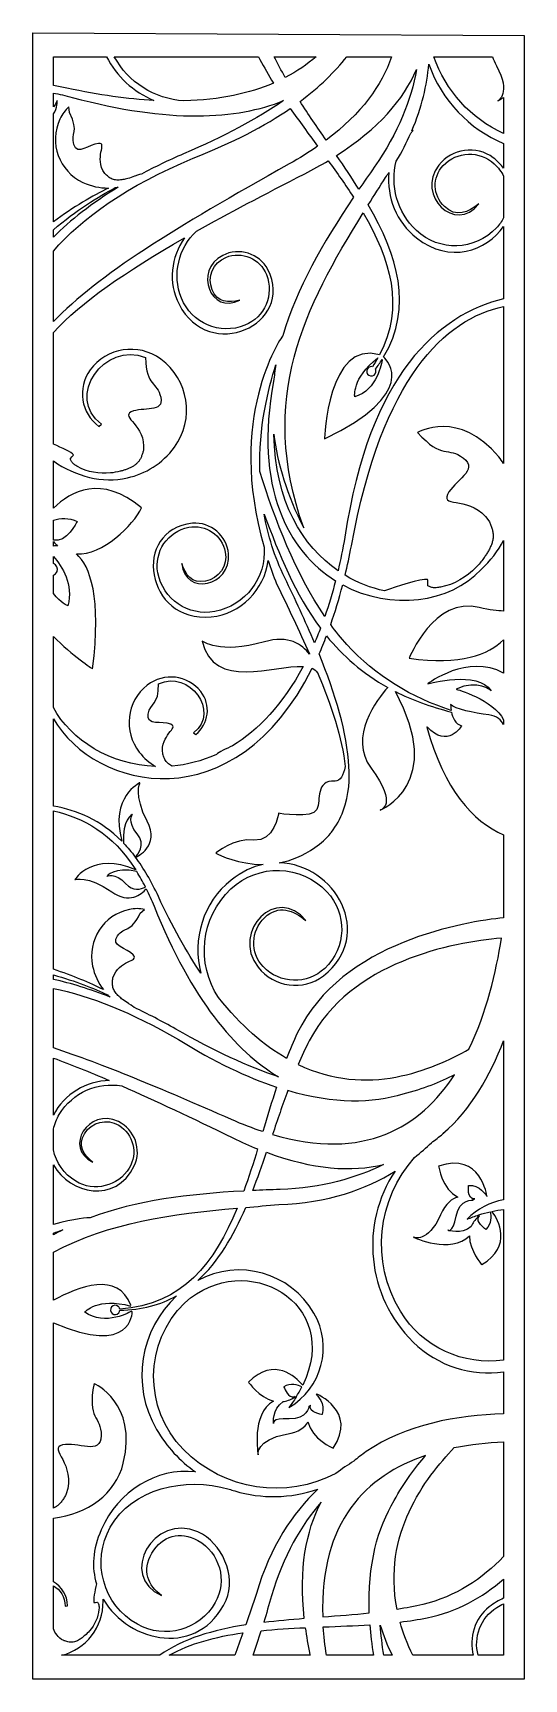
# Model space of a CAD drawing. Header units: centimetres. Extents: x -27 to -22, y -8.4 to 8.3.
import ezdxf

# ---------------------------------------------------------------- set-up
doc = ezdxf.new("R2010")
doc.units = ezdxf.units.CM
doc.header["$MEASUREMENT"] = 0
doc.layers.add('layer 1', color=7, linetype='Continuous')

msp = doc.modelspace()

# ---------------------------------------------------------------- linework, layer by layer
at = {"layer": 'layer 1', "color": 250}
for points, knots in [([(-26.99914, 8.34777), (-26.99914, 8.34777), (-26.99914, -8.37721), (-26.99914, -8.37721), (-26.99914, -8.37721), (-26.99914, -8.37721), (-22.01148, -8.37721), (-22.01148, -8.37721), (-22.01148, -8.37721), (-22.01148, -8.37721), (-22.01148, 8.32236), (-22.01148, 8.32236), (-22.01148, 8.32236), (-22.01148, 8.32236), (-26.99914, 8.34777), (-26.99914, 8.34777)], [0, 0, 0, 0, 0.2, 0.2, 0.2, 0.2, 0.4, 0.4, 0.4, 0.4, 0.6, 0.6, 0.6, 0.6, 1, 1, 1, 1]), ([(-26.79132, 8.10651), (-26.79132, 8.10651), (-26.79132, 7.81338), (-26.79132, 7.81338), (-26.79132, 7.81338), (-26.74659, 7.80612), (-26.70071, 7.79756), (-26.65329, 7.78727), (-26.65329, 7.78727), (-26.32575, 7.71617), (-26.03274, 7.67626), (-25.77049, 7.66222), (-25.77049, 7.66222), (-25.9787, 7.74853), (-26.15199, 7.9073), (-26.25142, 8.10651), (-26.25142, 8.10651), (-26.25142, 8.10651), (-26.79132, 8.10651), (-26.79132, 8.10651)], [0, 0, 0, 0, 0.16666667, 0.16666667, 0.16666667, 0.16666667, 0.33333333, 0.33333333, 0.33333333, 0.33333333, 0.5, 0.5, 0.5, 0.5, 0.66666667, 0.66666667, 0.66666667, 0.66666667, 1, 1, 1, 1]), ([(-24.7085, 8.10651), (-24.7085, 8.10651), (-26.17267, 8.10651), (-26.17267, 8.10651), (-26.17267, 8.10651), (-26.03256, 7.8488), (-25.76632, 7.67477), (-25.46557, 7.65757), (-25.46557, 7.65757), (-25.09666, 7.66707), (-24.79807, 7.73363), (-24.55609, 7.83757), (-24.55609, 7.83757), (-24.60627, 7.91794), (-24.65289, 7.99832), (-24.6946, 8.07868), (-24.6946, 8.07868), (-24.6994, 8.08792), (-24.70391, 8.09722), (-24.7085, 8.10651)], [0, 0, 0, 0, 0.16666667, 0.16666667, 0.16666667, 0.16666667, 0.33333333, 0.33333333, 0.33333333, 0.33333333, 0.5, 0.5, 0.5, 0.5, 0.66666667, 0.66666667, 0.66666667, 0.66666667, 1, 1, 1, 1]), ([(-24.12374, 8.10651), (-24.12374, 8.10651), (-24.54938, 8.10651), (-24.54938, 8.10651), (-24.54938, 8.10651), (-24.51502, 8.03599), (-24.47699, 7.96528), (-24.43618, 7.89446), (-24.43618, 7.89446), (-24.31728, 7.95646), (-24.21385, 8.02814), (-24.12374, 8.10651)], [0, 0, 0, 0, 0.25, 0.25, 0.25, 0.25, 0.5, 0.5, 0.5, 0.5, 1, 1, 1, 1]), ([(-23.35785, 8.10651), (-23.35785, 8.10651), (-23.81198, 8.10651), (-23.81198, 8.10651), (-23.81198, 8.10651), (-23.93167, 7.95252), (-24.08737, 7.79962), (-24.28682, 7.65116), (-24.28682, 7.65116), (-24.20257, 7.52077), (-24.11244, 7.38997), (-24.02199, 7.2588), (-24.02199, 7.2588), (-23.66106, 7.52846), (-23.45434, 7.81611), (-23.35785, 8.10651)], [0, 0, 0, 0, 0.2, 0.2, 0.2, 0.2, 0.4, 0.4, 0.4, 0.4, 0.6, 0.6, 0.6, 0.6, 1, 1, 1, 1]), ([(-22.2193, 6.47001), (-22.2193, 6.47001), (-22.2193, 6.89153), (-22.2193, 6.89153), (-22.2193, 6.89153), (-22.24271, 6.93696), (-22.2741, 6.97923), (-22.31349, 7.0162), (-22.31349, 7.0162), (-22.46172, 7.15519), (-22.69451, 7.14769), (-22.83354, 6.99946), (-22.83354, 6.99946), (-22.94472, 6.88102), (-22.93879, 6.69472), (-22.82027, 6.58354), (-22.82027, 6.58354), (-22.70194, 6.47257), (-22.57695, 6.52082), (-22.47182, 6.61088), (-22.47182, 6.61088), (-22.70865, 6.30247), (-23.11462, 6.69539), (-22.8771, 7.00473), (-22.8771, 7.00473), (-22.74782, 7.17308), (-22.49307, 7.20924), (-22.32476, 7.07989), (-22.32476, 7.07989), (-22.28266, 7.04657), (-22.24784, 7.01111), (-22.2193, 6.97426), (-22.2193, 6.97426), (-22.2193, 6.97426), (-22.2193, 7.22428), (-22.2193, 7.22428), (-22.2193, 7.22428), (-22.56773, 7.37174), (-22.8484, 7.66043), (-22.97895, 8.0296), (-22.97895, 8.0296), (-22.99787, 7.8193), (-23.04927, 7.59088), (-23.15115, 7.35281), (-23.15115, 7.35281), (-23.15115, 7.35281), (-23.13774, 7.35582), (-23.13774, 7.35582), (-23.13774, 7.35582), (-23.14585, 7.34717), (-23.1537, 7.33837), (-23.16129, 7.32944), (-23.16129, 7.32944), (-23.20236, 7.23627), (-23.25124, 7.14166), (-23.30895, 7.04613), (-23.30895, 7.04613), (-23.37319, 6.79968), (-23.3041, 6.52669), (-23.10526, 6.3402), (-23.10526, 6.3402), (-22.87373, 6.12299), (-22.51001, 6.13452), (-22.29277, 6.36609), (-22.29277, 6.36609), (-22.26287, 6.39797), (-22.2384, 6.433), (-22.2193, 6.47001)], [0, 0, 0, 0, 0.05555556, 0.05555556, 0.05555556, 0.05555556, 0.11111111, 0.11111111, 0.11111111, 0.11111111, 0.16666667, 0.16666667, 0.16666667, 0.16666667, 0.22222222, 0.22222222, 0.22222222, 0.22222222, 0.27777778, 0.27777778, 0.27777778, 0.27777778, 0.33333333, 0.33333333, 0.33333333, 0.33333333, 0.38888889, 0.38888889, 0.38888889, 0.38888889, 0.44444444, 0.44444444, 0.44444444, 0.44444444, 0.5, 0.5, 0.5, 0.5, 0.55555556, 0.55555556, 0.55555556, 0.55555556, 0.61111111, 0.61111111, 0.61111111, 0.61111111, 0.66666667, 0.66666667, 0.66666667, 0.66666667, 0.72222222, 0.72222222, 0.72222222, 0.72222222, 0.77777778, 0.77777778, 0.77777778, 0.77777778, 0.83333333, 0.83333333, 0.83333333, 0.83333333, 0.88888889, 0.88888889, 0.88888889, 0.88888889, 1, 1, 1, 1]), ([(-22.2193, 7.32618), (-22.2193, 7.32618), (-22.2193, 7.69294), (-22.2193, 7.69294), (-22.2193, 7.69294), (-22.25331, 7.67023), (-22.27639, 7.65782), (-22.27639, 7.65782), (-22.27639, 7.65782), (-22.27639, 7.65782), (-22.13831, 7.73354), (-22.29302, 8.01425), (-22.29302, 8.01425), (-22.31156, 8.04789), (-22.32447, 8.07856), (-22.33291, 8.10651), (-22.33291, 8.10651), (-22.33291, 8.10651), (-22.92652, 8.10651), (-22.92652, 8.10651), (-22.92652, 8.10651), (-22.81016, 7.76191), (-22.55405, 7.4769), (-22.2193, 7.32618)], [0, 0, 0, 0, 0.14285714, 0.14285714, 0.14285714, 0.14285714, 0.28571429, 0.28571429, 0.28571429, 0.28571429, 0.42857143, 0.42857143, 0.42857143, 0.42857143, 0.57142857, 0.57142857, 0.57142857, 0.57142857, 0.71428571, 0.71428571, 0.71428571, 0.71428571, 1, 1, 1, 1]), ([(-23.68811, 6.75892), (-23.63714, 6.83383), (-23.58513, 6.90893), (-23.53237, 6.98434), (-23.53237, 6.98434), (-23.28685, 7.3353), (-23.15974, 7.6727), (-23.10308, 7.97555), (-23.10308, 7.97555), (-23.23526, 7.67172), (-23.48955, 7.37464), (-23.91462, 7.1026), (-23.91462, 7.1026), (-23.83645, 6.98825), (-23.75974, 6.87366), (-23.68811, 6.75892)], [0, 0, 0, 0, 0.2, 0.2, 0.2, 0.2, 0.4, 0.4, 0.4, 0.4, 0.6, 0.6, 0.6, 0.6, 1, 1, 1, 1]), ([(-26.79132, 7.73661), (-26.79132, 7.73661), (-26.79132, 7.5958), (-26.79132, 7.5958), (-26.79132, 7.5958), (-26.76358, 7.62402), (-26.75538, 7.66176), (-26.75538, 7.66176), (-26.75538, 7.66176), (-26.75538, 7.66176), (-26.75417, 7.65894), (-26.75417, 7.65894), (-26.75417, 7.65894), (-26.75417, 7.65894), (-26.74476, 7.58172), (-26.79132, 7.52439), (-26.79132, 7.52439), (-26.79132, 7.52439), (-26.79132, 6.4275), (-26.79132, 6.4275), (-26.79132, 6.4275), (-26.58829, 6.58043), (-26.39073, 6.69328), (-26.23344, 6.77161), (-26.23344, 6.77161), (-26.31989, 6.77131), (-26.40775, 6.7896), (-26.49128, 6.82859), (-26.49128, 6.82859), (-26.73378, 6.94176), (-26.83864, 7.23007), (-26.7254, 7.47259), (-26.7254, 7.47259), (-26.70277, 7.52109), (-26.67138, 7.5627), (-26.63399, 7.59643), (-26.63399, 7.59643), (-26.63399, 7.59643), (-26.62833, 7.53801), (-26.62833, 7.53801), (-26.62833, 7.53801), (-26.52529, 7.33485), (-26.61912, 7.33579), (-26.58416, 7.21503), (-26.58416, 7.21503), (-26.54893, 7.09288), (-26.42822, 7.22019), (-26.33237, 7.22595), (-26.33237, 7.22595), (-26.23654, 7.23161), (-26.38402, 7.08258), (-26.27029, 6.92104), (-26.27029, 6.92104), (-26.26806, 6.91787), (-26.26443, 6.91514), (-26.26172, 6.91245), (-26.26172, 6.91245), (-26.25579, 6.90653), (-26.24978, 6.90077), (-26.24355, 6.8952), (-26.24355, 6.8952), (-26.23745, 6.88983), (-26.23116, 6.88466), (-26.22446, 6.88005), (-26.22446, 6.88005), (-26.21799, 6.87551), (-26.21119, 6.8714), (-26.20414, 6.86792), (-26.20414, 6.86792), (-26.19712, 6.86446), (-26.1898, 6.86162), (-26.18232, 6.85939), (-26.18232, 6.85939), (-26.17475, 6.85718), (-26.16703, 6.85553), (-26.15921, 6.85447), (-26.15921, 6.85447), (-26.15121, 6.85344), (-26.14318, 6.85292), (-26.13515, 6.85286), (-26.13515, 6.85286), (-26.12685, 6.85283), (-26.11863, 6.8532), (-26.11042, 6.85396), (-26.11042, 6.85396), (-26.10214, 6.85469), (-26.09385, 6.85573), (-26.08559, 6.85706), (-26.08559, 6.85706), (-26.07731, 6.85845), (-26.06907, 6.86007), (-26.06091, 6.86181), (-26.06091, 6.86181), (-26.05273, 6.8636), (-26.04462, 6.86558), (-26.03658, 6.86775), (-26.03658, 6.86775), (-26.01294, 6.87411), (-25.98937, 6.88183), (-25.96686, 6.8913), (-25.96686, 6.8913), (-25.96686, 6.8913), (-25.96325, 6.89156), (-25.96325, 6.89156), (-25.96325, 6.89156), (-25.923, 6.90704), (-25.90035, 6.91445), (-25.90035, 6.91445), (-25.90035, 6.91445), (-25.90035, 6.91445), (-25.898, 6.91363), (-25.898, 6.91363), (-25.898, 6.91363), (-25.766, 6.98395), (-25.62363, 7.05257), (-25.46993, 7.11898), (-25.46993, 7.11898), (-25.05669, 7.29567), (-24.72344, 7.47716), (-24.45562, 7.65971), (-24.45562, 7.65971), (-24.92835, 7.46778), (-25.61051, 7.42665), (-26.60119, 7.69301), (-26.60119, 7.69301), (-26.66713, 7.71075), (-26.73037, 7.72509), (-26.79132, 7.73661)], [0, 0, 0, 0, 0.03030303, 0.03030303, 0.03030303, 0.03030303, 0.06060606, 0.06060606, 0.06060606, 0.06060606, 0.09090909, 0.09090909, 0.09090909, 0.09090909, 0.12121212, 0.12121212, 0.12121212, 0.12121212, 0.15151515, 0.15151515, 0.15151515, 0.15151515, 0.18181818, 0.18181818, 0.18181818, 0.18181818, 0.21212121, 0.21212121, 0.21212121, 0.21212121, 0.24242424, 0.24242424, 0.24242424, 0.24242424, 0.27272727, 0.27272727, 0.27272727, 0.27272727, 0.3030303, 0.3030303, 0.3030303, 0.3030303, 0.33333333, 0.33333333, 0.33333333, 0.33333333, 0.36363636, 0.36363636, 0.36363636, 0.36363636, 0.39393939, 0.39393939, 0.39393939, 0.39393939, 0.42424242, 0.42424242, 0.42424242, 0.42424242, 0.45454545, 0.45454545, 0.45454545, 0.45454545, 0.48484848, 0.48484848, 0.48484848, 0.48484848, 0.51515152, 0.51515152, 0.51515152, 0.51515152, 0.54545455, 0.54545455, 0.54545455, 0.54545455, 0.57575758, 0.57575758, 0.57575758, 0.57575758, 0.60606061, 0.60606061, 0.60606061, 0.60606061, 0.63636364, 0.63636364, 0.63636364, 0.63636364, 0.66666667, 0.66666667, 0.66666667, 0.66666667, 0.6969697, 0.6969697, 0.6969697, 0.6969697, 0.72727273, 0.72727273, 0.72727273, 0.72727273, 0.75757576, 0.75757576, 0.75757576, 0.75757576, 0.78787879, 0.78787879, 0.78787879, 0.78787879, 0.81818182, 0.81818182, 0.81818182, 0.81818182, 0.84848485, 0.84848485, 0.84848485, 0.84848485, 0.87878788, 0.87878788, 0.87878788, 0.87878788, 0.90909091, 0.90909091, 0.90909091, 0.90909091, 0.93939394, 0.93939394, 0.93939394, 0.93939394, 1, 1, 1, 1]), ([(-26.79132, 6.13134), (-26.79132, 6.13134), (-26.79132, 5.41503), (-26.79132, 5.41503), (-26.79132, 5.41503), (-26.33646, 5.88944), (-25.55203, 6.36979), (-24.39701, 7.0166), (-24.39701, 7.0166), (-24.29169, 7.07558), (-24.19612, 7.13585), (-24.10788, 7.19703), (-24.10788, 7.19703), (-24.2019, 7.32512), (-24.29624, 7.45292), (-24.38535, 7.58057), (-24.38535, 7.58057), (-24.64354, 7.40293), (-24.9671, 7.23255), (-25.3704, 7.07546), (-25.3704, 7.07546), (-26.04295, 6.79454), (-26.49949, 6.46745), (-26.79132, 6.13134)], [0, 0, 0, 0, 0.14285714, 0.14285714, 0.14285714, 0.14285714, 0.28571429, 0.28571429, 0.28571429, 0.28571429, 0.42857143, 0.42857143, 0.42857143, 0.42857143, 0.57142857, 0.57142857, 0.57142857, 0.57142857, 0.71428571, 0.71428571, 0.71428571, 0.71428571, 1, 1, 1, 1]), ([(-26.79132, 5.30426), (-26.79132, 5.30426), (-26.79132, 4.16853), (-26.79132, 4.16853), (-26.79132, 4.16853), (-26.70161, 4.13149), (-26.60886, 4.08847), (-26.58746, 4.0613), (-26.58746, 4.0613), (-26.58491, 4.05814), (-26.62052, 4.02324), (-26.61942, 4.01941), (-26.61942, 4.01941), (-26.61818, 4.01516), (-26.61668, 4.01101), (-26.61501, 4.00697), (-26.61501, 4.00697), (-26.61134, 3.99828), (-26.60644, 3.9904), (-26.60046, 3.98324), (-26.60046, 3.98324), (-26.59353, 3.9751), (-26.58528, 3.968), (-26.57675, 3.96164), (-26.57675, 3.96164), (-26.56723, 3.95454), (-26.55698, 3.94824), (-26.54656, 3.94237), (-26.54656, 3.94237), (-26.44568, 3.88538), (-26.3255, 3.86438), (-26.21068, 3.87661), (-26.21068, 3.87661), (-26.17852, 3.87998), (-26.14626, 3.88605), (-26.11479, 3.89375), (-26.11479, 3.89375), (-26.10409, 3.89636), (-26.09342, 3.89924), (-26.08278, 3.90237), (-26.08278, 3.90237), (-26.07222, 3.90556), (-26.06162, 3.90892), (-26.05114, 3.91259), (-26.05114, 3.91259), (-26.04072, 3.91631), (-26.03044, 3.92041), (-26.02036, 3.92484), (-26.02036, 3.92484), (-26.01037, 3.92918), (-26.00059, 3.934), (-25.99098, 3.93933), (-25.99098, 3.93933), (-25.98171, 3.9445), (-25.97273, 3.95023), (-25.96411, 3.95653), (-25.96411, 3.95653), (-25.9557, 3.96275), (-25.94779, 3.96959), (-25.94044, 3.97698), (-25.94044, 3.97698), (-25.93319, 3.98432), (-25.9265, 3.9923), (-25.92057, 4.00078), (-25.92057, 4.00078), (-25.91462, 4.00931), (-25.90934, 4.01841), (-25.90474, 4.02781), (-25.90474, 4.02781), (-25.8999, 4.03742), (-25.8959, 4.04742), (-25.89226, 4.05753), (-25.89226, 4.05753), (-25.88858, 4.06797), (-25.88528, 4.07849), (-25.88219, 4.08913), (-25.88219, 4.08913), (-25.88075, 4.09398), (-25.87828, 4.09946), (-25.87771, 4.10456), (-25.87771, 4.10456), (-25.84881, 4.36444), (-26.11486, 4.44324), (-26.00012, 4.49778), (-26.00012, 4.49778), (-25.88526, 4.55221), (-25.66409, 4.48152), (-25.70112, 4.64565), (-25.70112, 4.64565), (-25.73757, 4.80799), (-25.8458, 4.74708), (-25.85584, 5.04838), (-25.85584, 5.04838), (-26.27439, 5.22373), (-26.6735, 4.6445), (-26.30253, 4.37304), (-26.30253, 4.37304), (-26.30253, 4.37304), (-26.32946, 4.34962), (-26.32946, 4.34962), (-26.32946, 4.34962), (-26.51244, 4.48345), (-26.55221, 4.74019), (-26.41844, 4.92319), (-26.41844, 4.92319), (-26.2512, 5.15187), (-25.9302, 5.20169), (-25.70153, 5.03442), (-25.70153, 5.03442), (-25.41557, 4.82534), (-25.35337, 4.42411), (-25.56246, 4.13824), (-25.56246, 4.13824), (-25.6831, 3.97329), (-25.85495, 3.86795), (-26.04015, 3.828), (-26.04015, 3.828), (-26.29426, 3.77003), (-26.56358, 3.84028), (-26.79132, 3.99906), (-26.79132, 3.99906), (-26.79132, 3.99906), (-26.79132, 3.51834), (-26.79132, 3.51834), (-26.79132, 3.51834), (-26.61684, 3.69166), (-26.30493, 3.86377), (-25.8959, 3.52275), (-25.8959, 3.52275), (-25.98116, 3.3452), (-26.29038, 3.04018), (-26.55726, 3.05453), (-26.55726, 3.05453), (-26.418, 2.92883), (-26.30273, 2.61933), (-26.39289, 1.88605), (-26.39289, 1.88605), (-26.39289, 1.88605), (-26.60144, 2.02265), (-26.79132, 2.21557), (-26.79132, 2.21557), (-26.79132, 2.21557), (-26.79132, 1.49396), (-26.79132, 1.49396), (-26.79132, 1.49396), (-26.61345, 1.16089), (-26.21078, 0.91126), (-25.75333, 0.89417), (-25.75333, 0.89417), (-25.81565, 0.9312), (-25.87233, 0.9801), (-25.91982, 1.0405), (-25.91982, 1.0405), (-26.08526, 1.25084), (-26.04887, 1.55546), (-25.83845, 1.72088), (-25.83845, 1.72088), (-25.67019, 1.85322), (-25.42648, 1.82407), (-25.29417, 1.6558), (-25.29417, 1.6558), (-25.18832, 1.52114), (-25.21158, 1.32623), (-25.34624, 1.22035), (-25.34624, 1.22035), (-25.34624, 1.22035), (-25.36719, 1.23732), (-25.36719, 1.23732), (-25.36719, 1.23732), (-25.09421, 1.45208), (-25.41089, 1.87895), (-25.72231, 1.7355), (-25.72231, 1.7355), (-25.72193, 1.50772), (-25.80526, 1.55085), (-25.82851, 1.4273), (-25.82851, 1.4273), (-25.85213, 1.30239), (-25.68699, 1.3616), (-25.59883, 1.32354), (-25.59883, 1.32354), (-25.51074, 1.28538), (-25.70957, 1.21886), (-25.68089, 1.02339), (-25.68089, 1.02339), (-25.68032, 1.01955), (-25.67831, 1.01547), (-25.6771, 1.01185), (-25.6771, 1.01185), (-25.67449, 1.0039), (-25.67171, 0.99605), (-25.66866, 0.98826), (-25.66866, 0.98826), (-25.66564, 0.98072), (-25.66236, 0.97326), (-25.65846, 0.96614), (-25.65846, 0.96614), (-25.65473, 0.95916), (-25.6505, 0.95244), (-25.64579, 0.94615), (-25.64579, 0.94615), (-25.64108, 0.93989), (-25.63583, 0.93406), (-25.63015, 0.9287), (-25.63015, 0.9287), (-25.6244, 0.92331), (-25.61825, 0.91836), (-25.61174, 0.91388), (-25.61174, 0.91388), (-25.60507, 0.90935), (-25.59813, 0.90526), (-25.591, 0.9016), (-25.591, 0.9016), (-25.58892, 0.90054), (-25.58683, 0.8995), (-25.58473, 0.8985), (-25.58473, 0.8985), (-25.43682, 0.91161), (-25.28553, 0.94962), (-25.13618, 1.01744), (-25.13618, 1.01744), (-25.10934, 1.04114), (-25.03711, 1.07614), (-24.97241, 1.10489), (-24.97241, 1.10489), (-24.71072, 1.26551), (-24.46143, 1.52532), (-24.25483, 1.91128), (-24.25483, 1.91128), (-24.55344, 1.92582), (-25.16205, 1.6639), (-25.28101, 2.1696), (-25.28101, 2.1696), (-25.28101, 2.1696), (-25.10554, 2.03056), (-24.64889, 2.16142), (-24.64889, 2.16142), (-24.40223, 2.23208), (-24.26513, 2.1379), (-24.19114, 2.03635), (-24.19114, 2.03635), (-24.19114, 2.03635), (-24.18991, 2.03883), (-24.18991, 2.03883), (-24.18991, 2.03883), (-24.29477, 2.2759), (-24.41124, 2.51618), (-24.5246, 2.7504), (-24.5246, 2.7504), (-24.55631, 2.8306), (-24.58452, 2.90906), (-24.60967, 2.98589), (-24.60967, 2.98589), (-24.65063, 2.69181), (-24.8851, 2.44284), (-25.18929, 2.41554), (-25.18929, 2.41554), (-25.85754, 2.3466), (-26.00399, 3.30041), (-25.3784, 3.36579), (-25.3784, 3.36579), (-25.19659, 3.38217), (-25.02828, 3.23855), (-25.01197, 3.05676), (-25.01197, 3.05676), (-24.98203, 2.72273), (-25.45782, 2.62446), (-25.48769, 2.95749), (-25.48769, 2.95749), (-25.45284, 2.84368), (-25.38432, 2.75106), (-25.24728, 2.77712), (-25.24728, 2.77712), (-25.11, 2.80324), (-25.01987, 2.93578), (-25.04603, 3.07301), (-25.04603, 3.07301), (-25.07869, 3.24468), (-25.24426, 3.35737), (-25.41592, 3.32473), (-25.41592, 3.32473), (-25.63048, 3.28385), (-25.77129, 3.07685), (-25.73047, 2.86225), (-25.73047, 2.86225), (-25.67942, 2.59403), (-25.42064, 2.4181), (-25.15246, 2.46914), (-25.15246, 2.46914), (-24.84024, 2.52853), (-24.62798, 2.81326), (-24.65187, 3.12285), (-24.65187, 3.12285), (-25.03166, 4.44188), (-24.49077, 5.23072), (-24.46175, 5.27171), (-24.46175, 5.27171), (-24.32114, 5.75284), (-24.05509, 6.21224), (-23.74307, 6.67753), (-23.74307, 6.67753), (-23.82319, 6.80184), (-23.91046, 6.92573), (-24.00001, 7.04931), (-24.00001, 7.04931), (-24.07477, 7.00443), (-24.15392, 6.96024), (-24.2386, 6.91692), (-24.2386, 6.91692), (-24.65111, 6.70587), (-25.01742, 6.51348), (-25.33967, 6.33296), (-25.33967, 6.33296), (-25.51984, 6.16384), (-25.58782, 5.89532), (-25.49024, 5.65217), (-25.49024, 5.65217), (-25.3886, 5.3988), (-25.10088, 5.27577), (-24.84748, 5.37743), (-24.84748, 5.37743), (-24.64475, 5.4588), (-24.54638, 5.68901), (-24.62765, 5.89174), (-24.62765, 5.89174), (-24.69275, 6.05391), (-24.87695, 6.13255), (-25.03912, 6.06747), (-25.03912, 6.06747), (-25.16879, 6.01549), (-25.23179, 5.86811), (-25.17976, 5.73842), (-25.17976, 5.73842), (-25.12779, 5.60896), (-25.01284, 5.60122), (-24.8982, 5.63325), (-24.8982, 5.63325), (-25.19477, 5.47879), (-25.36862, 5.93246), (-25.07117, 6.08739), (-25.07117, 6.08739), (-24.90929, 6.17169), (-24.69757, 6.10742), (-24.61332, 5.94549), (-24.61332, 5.94549), (-24.33099, 5.38341), (-25.21317, 4.99234), (-25.51552, 5.59225), (-25.51552, 5.59225), (-25.62993, 5.81194), (-25.5968, 6.07165), (-25.45987, 6.26499), (-25.45987, 6.26499), (-26.06433, 5.91987), (-26.50323, 5.61629), (-26.79132, 5.30426)], [0, 0, 0, 0, 0.01111111, 0.01111111, 0.01111111, 0.01111111, 0.02222222, 0.02222222, 0.02222222, 0.02222222, 0.03333333, 0.03333333, 0.03333333, 0.03333333, 0.04444444, 0.04444444, 0.04444444, 0.04444444, 0.05555556, 0.05555556, 0.05555556, 0.05555556, 0.06666667, 0.06666667, 0.06666667, 0.06666667, 0.07777778, 0.07777778, 0.07777778, 0.07777778, 0.08888889, 0.08888889, 0.08888889, 0.08888889, 0.1, 0.1, 0.1, 0.1, 0.11111111, 0.11111111, 0.11111111, 0.11111111, 0.12222222, 0.12222222, 0.12222222, 0.12222222, 0.13333333, 0.13333333, 0.13333333, 0.13333333, 0.14444444, 0.14444444, 0.14444444, 0.14444444, 0.15555556, 0.15555556, 0.15555556, 0.15555556, 0.16666667, 0.16666667, 0.16666667, 0.16666667, 0.17777778, 0.17777778, 0.17777778, 0.17777778, 0.18888889, 0.18888889, 0.18888889, 0.18888889, 0.2, 0.2, 0.2, 0.2, 0.21111111, 0.21111111, 0.21111111, 0.21111111, 0.22222222, 0.22222222, 0.22222222, 0.22222222, 0.23333333, 0.23333333, 0.23333333, 0.23333333, 0.24444444, 0.24444444, 0.24444444, 0.24444444, 0.25555556, 0.25555556, 0.25555556, 0.25555556, 0.26666667, 0.26666667, 0.26666667, 0.26666667, 0.27777778, 0.27777778, 0.27777778, 0.27777778, 0.28888889, 0.28888889, 0.28888889, 0.28888889, 0.3, 0.3, 0.3, 0.3, 0.31111111, 0.31111111, 0.31111111, 0.31111111, 0.32222222, 0.32222222, 0.32222222, 0.32222222, 0.33333333, 0.33333333, 0.33333333, 0.33333333, 0.34444444, 0.34444444, 0.34444444, 0.34444444, 0.35555556, 0.35555556, 0.35555556, 0.35555556, 0.36666667, 0.36666667, 0.36666667, 0.36666667, 0.37777778, 0.37777778, 0.37777778, 0.37777778, 0.38888889, 0.38888889, 0.38888889, 0.38888889, 0.4, 0.4, 0.4, 0.4, 0.41111111, 0.41111111, 0.41111111, 0.41111111, 0.42222222, 0.42222222, 0.42222222, 0.42222222, 0.43333333, 0.43333333, 0.43333333, 0.43333333, 0.44444444, 0.44444444, 0.44444444, 0.44444444, 0.45555556, 0.45555556, 0.45555556, 0.45555556, 0.46666667, 0.46666667, 0.46666667, 0.46666667, 0.47777778, 0.47777778, 0.47777778, 0.47777778, 0.48888889, 0.48888889, 0.48888889, 0.48888889, 0.5, 0.5, 0.5, 0.5, 0.51111111, 0.51111111, 0.51111111, 0.51111111, 0.52222222, 0.52222222, 0.52222222, 0.52222222, 0.53333333, 0.53333333, 0.53333333, 0.53333333, 0.54444444, 0.54444444, 0.54444444, 0.54444444, 0.55555556, 0.55555556, 0.55555556, 0.55555556, 0.56666667, 0.56666667, 0.56666667, 0.56666667, 0.57777778, 0.57777778, 0.57777778, 0.57777778, 0.58888889, 0.58888889, 0.58888889, 0.58888889, 0.6, 0.6, 0.6, 0.6, 0.61111111, 0.61111111, 0.61111111, 0.61111111, 0.62222222, 0.62222222, 0.62222222, 0.62222222, 0.63333333, 0.63333333, 0.63333333, 0.63333333, 0.64444444, 0.64444444, 0.64444444, 0.64444444, 0.65555556, 0.65555556, 0.65555556, 0.65555556, 0.66666667, 0.66666667, 0.66666667, 0.66666667, 0.67777778, 0.67777778, 0.67777778, 0.67777778, 0.68888889, 0.68888889, 0.68888889, 0.68888889, 0.7, 0.7, 0.7, 0.7, 0.71111111, 0.71111111, 0.71111111, 0.71111111, 0.72222222, 0.72222222, 0.72222222, 0.72222222, 0.73333333, 0.73333333, 0.73333333, 0.73333333, 0.74444444, 0.74444444, 0.74444444, 0.74444444, 0.75555556, 0.75555556, 0.75555556, 0.75555556, 0.76666667, 0.76666667, 0.76666667, 0.76666667, 0.77777778, 0.77777778, 0.77777778, 0.77777778, 0.78888889, 0.78888889, 0.78888889, 0.78888889, 0.8, 0.8, 0.8, 0.8, 0.81111111, 0.81111111, 0.81111111, 0.81111111, 0.82222222, 0.82222222, 0.82222222, 0.82222222, 0.83333333, 0.83333333, 0.83333333, 0.83333333, 0.84444444, 0.84444444, 0.84444444, 0.84444444, 0.85555556, 0.85555556, 0.85555556, 0.85555556, 0.86666667, 0.86666667, 0.86666667, 0.86666667, 0.87777778, 0.87777778, 0.87777778, 0.87777778, 0.88888889, 0.88888889, 0.88888889, 0.88888889, 0.9, 0.9, 0.9, 0.9, 0.91111111, 0.91111111, 0.91111111, 0.91111111, 0.92222222, 0.92222222, 0.92222222, 0.92222222, 0.93333333, 0.93333333, 0.93333333, 0.93333333, 0.94444444, 0.94444444, 0.94444444, 0.94444444, 0.95555556, 0.95555556, 0.95555556, 0.95555556, 0.96666667, 0.96666667, 0.96666667, 0.96666667, 0.97777778, 0.97777778, 0.97777778, 0.97777778, 1, 1, 1, 1]), ([(-22.2193, 5.64751), (-22.2193, 5.64751), (-22.2193, 6.38192), (-22.2193, 6.38192), (-22.2193, 6.38192), (-22.39436, 6.13284), (-22.76708, 5.99988), (-23.10249, 6.26462), (-23.10249, 6.26462), (-23.31081, 6.42462), (-23.40614, 6.6799), (-23.38383, 6.92916), (-23.38383, 6.92916), (-23.39484, 6.91287), (-23.4061, 6.89658), (-23.41765, 6.88026), (-23.41765, 6.88026), (-23.47658, 6.78674), (-23.53541, 6.69394), (-23.59339, 6.6015), (-23.59339, 6.6015), (-23.29646, 6.08666), (-23.13502, 5.56924), (-23.43793, 5.0552), (-23.43793, 5.0552), (-23.39354, 5.01479), (-23.07934, 4.68583), (-24.03801, 4.22398), (-24.03801, 4.22398), (-24.03801, 4.22398), (-24.00393, 5.23184), (-23.47943, 5.07713), (-23.47943, 5.07713), (-23.2241, 5.56847), (-23.36833, 6.04693), (-23.64512, 6.51872), (-23.64512, 6.51872), (-24.23921, 5.5639), (-24.71829, 4.63469), (-24.24958, 3.32), (-24.24958, 3.32), (-24.42058, 3.65465), (-24.51631, 3.97045), (-24.55218, 4.27279), (-24.55218, 4.27279), (-24.54054, 3.58523), (-24.26124, 3.1326), (-23.90104, 2.88366), (-23.90104, 2.88366), (-23.87543, 2.99224), (-23.8519, 3.10561), (-23.83108, 3.22481), (-23.83108, 3.22481), (-23.58121, 4.89315), (-22.87615, 5.4835), (-22.2193, 5.64751)], [0, 0, 0, 0, 0.06666667, 0.06666667, 0.06666667, 0.06666667, 0.13333333, 0.13333333, 0.13333333, 0.13333333, 0.2, 0.2, 0.2, 0.2, 0.26666667, 0.26666667, 0.26666667, 0.26666667, 0.33333333, 0.33333333, 0.33333333, 0.33333333, 0.4, 0.4, 0.4, 0.4, 0.46666667, 0.46666667, 0.46666667, 0.46666667, 0.53333333, 0.53333333, 0.53333333, 0.53333333, 0.6, 0.6, 0.6, 0.6, 0.66666667, 0.66666667, 0.66666667, 0.66666667, 0.73333333, 0.73333333, 0.73333333, 0.73333333, 0.8, 0.8, 0.8, 0.8, 0.86666667, 0.86666667, 0.86666667, 0.86666667, 1, 1, 1, 1]), ([(-26.79132, 6.34674), (-26.79132, 6.34674), (-26.79132, 6.27201), (-26.79132, 6.27201), (-26.79132, 6.27201), (-26.61901, 6.44596), (-26.40175, 6.61702), (-26.13245, 6.78047), (-26.13245, 6.78047), (-26.14258, 6.77872), (-26.15275, 6.77722), (-26.16298, 6.77599), (-26.16298, 6.77599), (-26.33336, 6.68577), (-26.56118, 6.54583), (-26.79132, 6.34674)], [0, 0, 0, 0, 0.2, 0.2, 0.2, 0.2, 0.4, 0.4, 0.4, 0.4, 0.6, 0.6, 0.6, 0.6, 1, 1, 1, 1]), ([(-22.2193, 3.97216), (-22.2193, 3.97216), (-22.2193, 5.56911), (-22.2193, 5.56911), (-22.2193, 5.56911), (-22.81461, 5.43831), (-23.4504, 4.85324), (-23.76527, 3.13548), (-23.76527, 3.13548), (-23.78467, 3.03188), (-23.80607, 2.93282), (-23.82889, 2.83715), (-23.82889, 2.83715), (-23.70155, 2.76066), (-23.56611, 2.70803), (-23.43014, 2.67806), (-23.43014, 2.67806), (-23.31107, 2.72071), (-23.05475, 2.80821), (-22.99044, 2.79508), (-22.99044, 2.79508), (-22.98564, 2.7941), (-22.99141, 2.734), (-22.98729, 2.7313), (-22.98729, 2.7313), (-22.98282, 2.72837), (-22.97825, 2.72565), (-22.97343, 2.72324), (-22.97343, 2.72324), (-22.96345, 2.71807), (-22.95264, 2.71455), (-22.9414, 2.71268), (-22.9414, 2.71268), (-22.92871, 2.7105), (-22.91572, 2.71034), (-22.90274, 2.71117), (-22.90274, 2.71117), (-22.88836, 2.71211), (-22.87388, 2.71419), (-22.8598, 2.71695), (-22.8598, 2.71695), (-22.72171, 2.74309), (-22.59428, 2.81752), (-22.49748, 2.91855), (-22.49748, 2.91855), (-22.47035, 2.94687), (-22.44522, 2.97759), (-22.42222, 3.00937), (-22.42222, 3.00937), (-22.41438, 3.02019), (-22.40673, 3.03115), (-22.39938, 3.04234), (-22.39938, 3.04234), (-22.39197, 3.05353), (-22.38478, 3.06493), (-22.37811, 3.07655), (-22.37811, 3.07655), (-22.3714, 3.08817), (-22.36493, 3.09989), (-22.35907, 3.11194), (-22.35907, 3.11194), (-22.3532, 3.12377), (-22.34794, 3.13587), (-22.34328, 3.14823), (-22.34328, 3.14823), (-22.33872, 3.16028), (-22.33489, 3.17265), (-22.33191, 3.18524), (-22.33191, 3.18524), (-22.329, 3.19757), (-22.32696, 3.21002), (-22.32595, 3.22259), (-22.32595, 3.22259), (-22.32503, 3.23513), (-22.32499, 3.24764), (-22.32617, 3.26015), (-22.32617, 3.26015), (-22.32726, 3.27278), (-22.32946, 3.28525), (-22.33256, 3.29758), (-22.33256, 3.29758), (-22.33565, 3.31022), (-22.33979, 3.32267), (-22.34435, 3.33488), (-22.34435, 3.33488), (-22.34897, 3.34739), (-22.35426, 3.35967), (-22.35961, 3.37194), (-22.35961, 3.37194), (-22.3621, 3.37756), (-22.36414, 3.38457), (-22.36762, 3.3897), (-22.36762, 3.3897), (-22.54395, 3.65276), (-22.85167, 3.51784), (-22.78807, 3.65799), (-22.78807, 3.65799), (-22.72447, 3.79806), (-22.46457, 3.90544), (-22.62701, 4.02843), (-22.62701, 4.02843), (-22.78941, 4.15144), (-22.84133, 4.00604), (-23.09296, 4.2892), (-23.09296, 4.2892), (-23.09296, 4.2892), (-22.6695, 4.52827), (-22.26795, 4.03983), (-22.26795, 4.03983), (-22.25008, 4.01809), (-22.23392, 3.99548), (-22.2193, 3.97216)], [0, 0, 0, 0, 0.03448276, 0.03448276, 0.03448276, 0.03448276, 0.06896552, 0.06896552, 0.06896552, 0.06896552, 0.10344828, 0.10344828, 0.10344828, 0.10344828, 0.13793103, 0.13793103, 0.13793103, 0.13793103, 0.17241379, 0.17241379, 0.17241379, 0.17241379, 0.20689655, 0.20689655, 0.20689655, 0.20689655, 0.24137931, 0.24137931, 0.24137931, 0.24137931, 0.27586207, 0.27586207, 0.27586207, 0.27586207, 0.31034483, 0.31034483, 0.31034483, 0.31034483, 0.34482759, 0.34482759, 0.34482759, 0.34482759, 0.37931034, 0.37931034, 0.37931034, 0.37931034, 0.4137931, 0.4137931, 0.4137931, 0.4137931, 0.44827586, 0.44827586, 0.44827586, 0.44827586, 0.48275862, 0.48275862, 0.48275862, 0.48275862, 0.51724138, 0.51724138, 0.51724138, 0.51724138, 0.55172414, 0.55172414, 0.55172414, 0.55172414, 0.5862069, 0.5862069, 0.5862069, 0.5862069, 0.62068966, 0.62068966, 0.62068966, 0.62068966, 0.65517241, 0.65517241, 0.65517241, 0.65517241, 0.68965517, 0.68965517, 0.68965517, 0.68965517, 0.72413793, 0.72413793, 0.72413793, 0.72413793, 0.75862069, 0.75862069, 0.75862069, 0.75862069, 0.79310345, 0.79310345, 0.79310345, 0.79310345, 0.82758621, 0.82758621, 0.82758621, 0.82758621, 0.86206897, 0.86206897, 0.86206897, 0.86206897, 0.89655172, 0.89655172, 0.89655172, 0.89655172, 0.93103448, 0.93103448, 0.93103448, 0.93103448, 1, 1, 1, 1]), ([(-23.57277, 4.95583), (-23.56519, 4.95758), (-23.55764, 4.95737), (-23.5506, 4.95557), (-23.5506, 4.95557), (-23.53109, 4.98548), (-23.51314, 5.01534), (-23.49661, 5.04515), (-23.49661, 5.04515), (-23.76303, 4.83642), (-23.73082, 4.65041), (-23.73082, 4.65041), (-23.73082, 4.65041), (-23.49999, 4.71983), (-23.457, 4.99567), (-23.45239, 5.03118), (-23.45239, 5.03118), (-23.47301, 4.9978), (-23.49554, 4.96441), (-23.52018, 4.93107), (-23.52018, 4.93107), (-23.51853, 4.92779), (-23.51723, 4.92429), (-23.51636, 4.92056), (-23.51636, 4.92056), (-23.51038, 4.89514), (-23.52602, 4.8698), (-23.55134, 4.8639), (-23.55134, 4.8639), (-23.57645, 4.85797), (-23.60179, 4.87382), (-23.60763, 4.8992), (-23.60763, 4.8992), (-23.61361, 4.92457), (-23.59797, 4.94995), (-23.57277, 4.95583)], [0, 0, 0, 0, 0.1, 0.1, 0.1, 0.1, 0.2, 0.2, 0.2, 0.2, 0.3, 0.3, 0.3, 0.3, 0.4, 0.4, 0.4, 0.4, 0.5, 0.5, 0.5, 0.5, 0.6, 0.6, 0.6, 0.6, 0.7, 0.7, 0.7, 0.7, 0.8, 0.8, 0.8, 0.8, 1, 1, 1, 1]), ([(-24.69576, 3.89096), (-24.5376, 3.39889), (-24.3373, 2.86073), (-24.03472, 2.4196), (-24.03472, 2.4196), (-23.99545, 2.53292), (-23.9591, 2.65361), (-23.9261, 2.78203), (-23.9261, 2.78203), (-24.40843, 3.08167), (-24.7559, 3.73095), (-24.55514, 4.80694), (-24.55514, 4.80694), (-24.54906, 4.86388), (-24.54107, 4.9204), (-24.53115, 4.97657), (-24.53115, 4.97657), (-24.61257, 4.72635), (-24.70611, 4.33715), (-24.69576, 3.89096)], [0, 0, 0, 0, 0.16666667, 0.16666667, 0.16666667, 0.16666667, 0.33333333, 0.33333333, 0.33333333, 0.33333333, 0.5, 0.5, 0.5, 0.5, 0.66666667, 0.66666667, 0.66666667, 0.66666667, 1, 1, 1, 1]), ([(-26.79132, 3.39574), (-26.79132, 3.39574), (-26.79132, 3.19504), (-26.79132, 3.19504), (-26.79132, 3.19504), (-26.66236, 3.15805), (-26.55028, 3.38276), (-26.55028, 3.38276), (-26.55028, 3.38276), (-26.63491, 3.42748), (-26.72178, 3.41863), (-26.79132, 3.39574)], [0, 0, 0, 0, 0.25, 0.25, 0.25, 0.25, 0.5, 0.5, 0.5, 0.5, 1, 1, 1, 1]), ([(-24.07856, 2.29921), (-24.33633, 2.64436), (-24.49899, 3.04966), (-24.65223, 3.4594), (-24.65223, 3.4594), (-24.61356, 3.24745), (-24.54688, 3.02919), (-24.44172, 2.81195), (-24.44172, 2.81195), (-24.3372, 2.59599), (-24.23281, 2.37286), (-24.13911, 2.15054), (-24.13911, 2.15054), (-24.11833, 2.19852), (-24.09814, 2.24806), (-24.07856, 2.29921)], [0, 0, 0, 0, 0.2, 0.2, 0.2, 0.2, 0.4, 0.4, 0.4, 0.4, 0.6, 0.6, 0.6, 0.6, 1, 1, 1, 1]), ([(-26.79132, 3.18049), (-26.79132, 3.18049), (-26.79132, 3.13439), (-26.79132, 3.13439), (-26.79132, 3.13439), (-26.77814, 3.13535), (-26.76366, 3.13563), (-26.74823, 3.13477), (-26.74823, 3.13477), (-26.76308, 3.14816), (-26.77747, 3.16334), (-26.79132, 3.18049)], [0, 0, 0, 0, 0.25, 0.25, 0.25, 0.25, 0.5, 0.5, 0.5, 0.5, 1, 1, 1, 1]), ([(-22.2193, 1.32217), (-22.2193, 1.32217), (-22.2193, 1.36882), (-22.2193, 1.36882), (-22.2193, 1.36882), (-22.32068, 1.57462), (-22.70016, 1.6797), (-22.70016, 1.6797), (-22.70016, 1.6797), (-22.4824, 1.78623), (-22.3445, 1.66345), (-22.3445, 1.66345), (-22.3445, 1.66345), (-22.48346, 1.87599), (-22.98253, 1.73726), (-22.98253, 1.73726), (-22.98253, 1.73726), (-22.98253, 1.73726), (-22.98882, 1.73498), (-22.98882, 1.73498), (-22.98882, 1.73498), (-22.98882, 1.73498), (-22.5828, 2.04581), (-22.2193, 1.84354), (-22.2193, 1.84354), (-22.2193, 1.84354), (-22.2193, 2.18151), (-22.2193, 2.18151), (-22.2193, 2.18151), (-22.37264, 2.03344), (-22.65577, 1.91885), (-23.17858, 1.99492), (-23.17858, 1.99492), (-23.17858, 1.99492), (-22.92511, 2.62494), (-22.46618, 2.51051), (-22.46618, 2.51051), (-22.35965, 2.48394), (-22.27955, 2.4739), (-22.2193, 2.4741), (-22.2193, 2.4741), (-22.2193, 2.4741), (-22.2193, 3.19243), (-22.2193, 3.19243), (-22.2193, 3.19243), (-22.27478, 3.08441), (-22.35174, 2.98301), (-22.44816, 2.89619), (-22.44816, 2.89619), (-22.76102, 2.55414), (-23.36324, 2.47717), (-23.85325, 2.73971), (-23.85325, 2.73971), (-23.89024, 2.59601), (-23.93103, 2.46152), (-23.97516, 2.33584), (-23.97516, 2.33584), (-23.92358, 2.26596), (-23.86918, 2.19893), (-23.81168, 2.13534), (-23.81168, 2.13534), (-23.52259, 1.81556), (-23.14583, 1.58974), (-22.75209, 1.46498), (-22.75209, 1.46498), (-22.75763, 1.49946), (-22.75708, 1.52568), (-22.75708, 1.52568), (-22.75708, 1.52568), (-22.71767, 1.47703), (-22.51848, 1.43908), (-22.36878, 1.41978), (-22.36878, 1.41978), (-22.28709, 1.40926), (-22.24275, 1.36251), (-22.2193, 1.32217)], [0, 0, 0, 0, 0.05, 0.05, 0.05, 0.05, 0.1, 0.1, 0.1, 0.1, 0.15, 0.15, 0.15, 0.15, 0.2, 0.2, 0.2, 0.2, 0.25, 0.25, 0.25, 0.25, 0.3, 0.3, 0.3, 0.3, 0.35, 0.35, 0.35, 0.35, 0.4, 0.4, 0.4, 0.4, 0.45, 0.45, 0.45, 0.45, 0.5, 0.5, 0.5, 0.5, 0.55, 0.55, 0.55, 0.55, 0.6, 0.6, 0.6, 0.6, 0.65, 0.65, 0.65, 0.65, 0.7, 0.7, 0.7, 0.7, 0.75, 0.75, 0.75, 0.75, 0.8, 0.8, 0.8, 0.8, 0.85, 0.85, 0.85, 0.85, 0.9, 0.9, 0.9, 0.9, 1, 1, 1, 1]), ([(-26.79132, 3.02794), (-26.79132, 3.02794), (-26.79132, 2.95555), (-26.79132, 2.95555), (-26.79132, 2.95555), (-26.75928, 2.94405), (-26.7424, 2.9089), (-26.75381, 2.87694), (-26.75381, 2.87694), (-26.76029, 2.8588), (-26.77443, 2.84562), (-26.79132, 2.83967), (-26.79132, 2.83967), (-26.79132, 2.83967), (-26.79132, 2.65193), (-26.79132, 2.65193), (-26.79132, 2.65193), (-26.71845, 2.55489), (-26.64564, 2.52735), (-26.64564, 2.52735), (-26.64564, 2.52735), (-26.58376, 2.74293), (-26.70356, 2.92781), (-26.79132, 3.02794)], [0, 0, 0, 0, 0.14285714, 0.14285714, 0.14285714, 0.14285714, 0.28571429, 0.28571429, 0.28571429, 0.28571429, 0.42857143, 0.42857143, 0.42857143, 0.42857143, 0.57142857, 0.57142857, 0.57142857, 0.57142857, 0.71428571, 0.71428571, 0.71428571, 0.71428571, 1, 1, 1, 1]), ([(-22.2193, -0.6423), (-22.2193, -0.6423), (-22.2193, 0.20097), (-22.2193, 0.20097), (-22.2193, 0.20097), (-22.53464, 0.33906), (-22.82332, 0.65825), (-22.99795, 1.29381), (-22.99795, 1.29381), (-22.99795, 1.29381), (-22.99665, 1.29818), (-22.99665, 1.29818), (-22.99665, 1.29818), (-22.78667, 1.0688), (-22.64546, 1.30717), (-22.64546, 1.30717), (-22.64546, 1.30717), (-22.71041, 1.32671), (-22.73762, 1.39345), (-22.74899, 1.44808), (-22.74899, 1.44808), (-22.96394, 1.5014), (-23.15242, 1.57168), (-23.31865, 1.6562), (-23.31865, 1.6562), (-22.80162, 0.71739), (-23.47292, 0.45246), (-23.47292, 0.45246), (-23.47292, 0.45246), (-23.47292, 0.45246), (-23.2838, 0.49726), (-23.56555, 0.87729), (-23.56555, 0.87729), (-23.80127, 1.19522), (-23.50043, 1.58012), (-23.39592, 1.69734), (-23.39592, 1.69734), (-23.6523, 1.84042), (-23.85328, 2.01893), (-24.01742, 2.22079), (-24.01742, 2.22079), (-24.04167, 2.15763), (-24.06681, 2.09687), (-24.09278, 2.03844), (-24.09278, 2.03844), (-23.92835, 1.63226), (-23.80581, 1.23326), (-23.79022, 0.89025), (-23.79022, 0.89025), (-23.78215, 0.78204), (-23.78475, 0.61247), (-23.84821, 0.44249), (-23.84821, 0.44249), (-23.87676, 0.36413), (-23.91635, 0.29211), (-23.96823, 0.22742), (-23.96823, 0.22742), (-23.96977, 0.22545), (-23.97126, 0.22348), (-23.97284, 0.22153), (-23.97284, 0.22153), (-23.97481, 0.21907), (-23.97685, 0.21666), (-23.97889, 0.21423), (-23.97889, 0.21423), (-24.0214, 0.16267), (-24.07287, 0.11405), (-24.13518, 0.07053), (-24.13518, 0.07053), (-24.25798, -0.0152), (-24.38099, -0.06206), (-24.49689, -0.08399), (-24.49689, -0.08399), (-23.93719, -0.09892), (-23.51458, -0.80689), (-24.04933, -1.23332), (-24.04933, -1.23332), (-24.25062, -1.38917), (-24.55628, -1.34692), (-24.71204, -1.1456), (-24.71204, -1.1456), (-24.99823, -0.77567), (-24.51309, -0.3027), (-24.22774, -0.67152), (-24.22774, -0.67152), (-24.35421, -0.56398), (-24.5043, -0.50666), (-24.64572, -0.64025), (-24.64572, -0.64025), (-24.78736, -0.7741), (-24.79367, -0.99753), (-24.65982, -1.13909), (-24.65982, -1.13909), (-24.49245, -1.31624), (-24.21326, -1.32423), (-24.0361, -1.15688), (-24.0361, -1.15688), (-23.81476, -0.94763), (-23.80488, -0.59862), (-24.01409, -0.37717), (-24.01409, -0.37717), (-24.27561, -0.10043), (-24.71184, -0.08818), (-24.98855, -0.34968), (-24.98855, -0.34968), (-25.29821, -0.64225), (-25.343, -1.11002), (-25.11452, -1.45295), (-25.11452, -1.45295), (-24.88489, -1.74234), (-24.65202, -1.94084), (-24.42332, -2.07172), (-24.42332, -2.07172), (-24.38935, -1.9832), (-24.35323, -1.89756), (-24.31414, -1.81592), (-24.31414, -1.81592), (-23.86622, -0.88055), (-22.59405, -0.68122), (-22.2193, -0.6423)], [0, 0, 0, 0, 0.03225806, 0.03225806, 0.03225806, 0.03225806, 0.06451613, 0.06451613, 0.06451613, 0.06451613, 0.09677419, 0.09677419, 0.09677419, 0.09677419, 0.12903226, 0.12903226, 0.12903226, 0.12903226, 0.16129032, 0.16129032, 0.16129032, 0.16129032, 0.19354839, 0.19354839, 0.19354839, 0.19354839, 0.22580645, 0.22580645, 0.22580645, 0.22580645, 0.25806452, 0.25806452, 0.25806452, 0.25806452, 0.29032258, 0.29032258, 0.29032258, 0.29032258, 0.32258065, 0.32258065, 0.32258065, 0.32258065, 0.35483871, 0.35483871, 0.35483871, 0.35483871, 0.38709677, 0.38709677, 0.38709677, 0.38709677, 0.41935484, 0.41935484, 0.41935484, 0.41935484, 0.4516129, 0.4516129, 0.4516129, 0.4516129, 0.48387097, 0.48387097, 0.48387097, 0.48387097, 0.51612903, 0.51612903, 0.51612903, 0.51612903, 0.5483871, 0.5483871, 0.5483871, 0.5483871, 0.58064516, 0.58064516, 0.58064516, 0.58064516, 0.61290323, 0.61290323, 0.61290323, 0.61290323, 0.64516129, 0.64516129, 0.64516129, 0.64516129, 0.67741935, 0.67741935, 0.67741935, 0.67741935, 0.70967742, 0.70967742, 0.70967742, 0.70967742, 0.74193548, 0.74193548, 0.74193548, 0.74193548, 0.77419355, 0.77419355, 0.77419355, 0.77419355, 0.80645161, 0.80645161, 0.80645161, 0.80645161, 0.83870968, 0.83870968, 0.83870968, 0.83870968, 0.87096774, 0.87096774, 0.87096774, 0.87096774, 0.90322581, 0.90322581, 0.90322581, 0.90322581, 0.93548387, 0.93548387, 0.93548387, 0.93548387, 1, 1, 1, 1]), ([(-26.79132, 1.38044), (-26.79132, 1.38044), (-26.79132, 0.49283), (-26.79132, 0.49283), (-26.79132, 0.49283), (-26.5491, 0.44953), (-26.31162, 0.35209), (-26.0964, 0.13441), (-26.0964, 0.13441), (-26.22075, 0.58727), (-25.91256, 0.72867), (-25.91256, 0.72867), (-25.91256, 0.72867), (-25.91256, 0.72867), (-25.97614, 0.60371), (-25.83916, 0.33964), (-25.83916, 0.33964), (-25.70733, 0.08546), (-25.93986, -0.02021), (-25.95751, -0.02779), (-25.95751, -0.02779), (-25.87546, -0.13763), (-25.79757, -0.26896), (-25.72505, -0.42642), (-25.72505, -0.42642), (-25.58493, -0.73065), (-25.44063, -0.98813), (-25.2942, -1.20601), (-25.2942, -1.20601), (-25.38198, -0.86418), (-25.27637, -0.48406), (-24.98555, -0.25903), (-24.98555, -0.25903), (-24.8794, -0.17462), (-24.77004, -0.12372), (-24.66263, -0.09991), (-24.66263, -0.09991), (-24.90922, -0.10145), (-25.09903, -0.00717), (-25.14294, 0.0132), (-25.14294, 0.0132), (-25.14294, 0.0132), (-24.95966, 0.17368), (-24.75575, 0.14754), (-24.75575, 0.14754), (-24.55173, 0.1215), (-24.50445, 0.41896), (-24.50445, 0.41896), (-24.50445, 0.41896), (-24.50445, 0.41896), (-24.16036, 0.36099), (-24.11554, 0.45747), (-24.11554, 0.45747), (-24.07078, 0.55401), (-24.13513, 0.75571), (-23.93101, 0.74643), (-23.93101, 0.74643), (-23.87857, 0.744), (-23.84598, 0.80464), (-23.82762, 0.89322), (-23.82762, 0.89322), (-23.85875, 1.18311), (-23.96852, 1.5134), (-24.11111, 1.85555), (-24.11111, 1.85555), (-24.11111, 1.85555), (-24.11151, 1.85099), (-24.11151, 1.85099), (-24.11151, 1.85099), (-24.12386, 1.86947), (-24.14108, 1.88287), (-24.16226, 1.89236), (-24.16226, 1.89236), (-24.94979, 0.32396), (-26.36607, 0.6465), (-26.79132, 1.38044)], [0, 0, 0, 0, 0.05, 0.05, 0.05, 0.05, 0.1, 0.1, 0.1, 0.1, 0.15, 0.15, 0.15, 0.15, 0.2, 0.2, 0.2, 0.2, 0.25, 0.25, 0.25, 0.25, 0.3, 0.3, 0.3, 0.3, 0.35, 0.35, 0.35, 0.35, 0.4, 0.4, 0.4, 0.4, 0.45, 0.45, 0.45, 0.45, 0.5, 0.5, 0.5, 0.5, 0.55, 0.55, 0.55, 0.55, 0.6, 0.6, 0.6, 0.6, 0.65, 0.65, 0.65, 0.65, 0.7, 0.7, 0.7, 0.7, 0.75, 0.75, 0.75, 0.75, 0.8, 0.8, 0.8, 0.8, 0.85, 0.85, 0.85, 0.85, 0.9, 0.9, 0.9, 0.9, 1, 1, 1, 1]), ([(-26.79132, 0.44301), (-26.79132, 0.44301), (-26.79132, -1.16543), (-26.79132, -1.16543), (-26.79132, -1.16543), (-26.59112, -1.22987), (-26.4185, -1.3055), (-26.2839, -1.37275), (-26.2839, -1.37275), (-26.33614, -1.30387), (-26.37439, -1.22264), (-26.39348, -1.13246), (-26.39348, -1.13246), (-26.44892, -0.87066), (-26.28167, -0.61348), (-26.01982, -0.55808), (-26.01982, -0.55808), (-25.96746, -0.54699), (-25.91534, -0.54704), (-25.86591, -0.55662), (-25.86591, -0.55662), (-25.86591, -0.55662), (-25.90916, -0.59628), (-25.90916, -0.59628), (-25.90916, -0.59628), (-26.00949, -0.80079), (-26.06518, -0.72527), (-26.14063, -0.82583), (-26.14063, -0.82583), (-26.21703, -0.92744), (-26.04271, -0.9473), (-25.98045, -1.02042), (-25.98045, -1.02042), (-25.9183, -1.09357), (-26.12605, -1.06538), (-26.1867, -1.2534), (-26.1867, -1.2534), (-26.18789, -1.2571), (-26.1879, -1.26163), (-26.18841, -1.26543), (-26.18841, -1.26543), (-26.18958, -1.27372), (-26.19056, -1.28199), (-26.19126, -1.29031), (-26.19126, -1.29031), (-26.19189, -1.29842), (-26.19224, -1.30655), (-26.19188, -1.31467), (-26.19188, -1.31467), (-26.19162, -1.32257), (-26.1908, -1.33047), (-26.18936, -1.3382), (-26.18936, -1.3382), (-26.1879, -1.3459), (-26.18576, -1.35345), (-26.18304, -1.36076), (-26.18304, -1.36076), (-26.18026, -1.36813), (-26.17693, -1.3753), (-26.17307, -1.38219), (-26.17307, -1.38219), (-26.16909, -1.38919), (-26.16468, -1.39593), (-26.15989, -1.40238), (-26.15989, -1.40238), (-26.15492, -1.40902), (-26.14968, -1.41538), (-26.14413, -1.42147), (-26.14413, -1.42147), (-26.13857, -1.42765), (-26.13275, -1.43365), (-26.12673, -1.43945), (-26.12673, -1.43945), (-26.12064, -1.44523), (-26.11439, -1.45083), (-26.10809, -1.4563), (-26.10809, -1.4563), (-26.10173, -1.46175), (-26.09528, -1.46705), (-26.08871, -1.47217), (-26.08871, -1.47217), (-26.06941, -1.48723), (-26.04906, -1.50141), (-26.02795, -1.5137), (-26.02795, -1.5137), (-26.02795, -1.5137), (-26.02557, -1.51644), (-26.02557, -1.51644), (-26.02557, -1.51644), (-25.98899, -1.53928), (-25.96945, -1.55291), (-25.96945, -1.55291), (-25.96945, -1.55291), (-25.96945, -1.55291), (-25.96871, -1.55526), (-25.96871, -1.55526), (-25.96871, -1.55526), (-25.8332, -1.6183), (-25.69267, -1.69092), (-25.54717, -1.77375), (-25.54717, -1.77375), (-25.15762, -1.99753), (-24.81229, -2.15457), (-24.50547, -2.25873), (-24.50547, -2.25873), (-24.94297, -1.99646), (-25.38604, -1.47613), (-25.76901, -0.52474), (-25.76901, -0.52474), (-25.79438, -0.46169), (-25.82083, -0.40277), (-25.84815, -0.34743), (-25.84815, -0.34743), (-25.89948, -0.40706), (-26.02073, -0.50423), (-26.1994, -0.37858), (-26.1994, -0.37858), (-26.44165, -0.20822), (-26.5735, -0.25422), (-26.5735, -0.25422), (-26.5735, -0.25422), (-26.5735, -0.25422), (-26.39097, 0.03405), (-25.95581, -0.15507), (-25.95581, -0.15507), (-26.1943, 0.2199), (-26.48691, 0.37467), (-26.79132, 0.44301)], [0, 0, 0, 0, 0.03030303, 0.03030303, 0.03030303, 0.03030303, 0.06060606, 0.06060606, 0.06060606, 0.06060606, 0.09090909, 0.09090909, 0.09090909, 0.09090909, 0.12121212, 0.12121212, 0.12121212, 0.12121212, 0.15151515, 0.15151515, 0.15151515, 0.15151515, 0.18181818, 0.18181818, 0.18181818, 0.18181818, 0.21212121, 0.21212121, 0.21212121, 0.21212121, 0.24242424, 0.24242424, 0.24242424, 0.24242424, 0.27272727, 0.27272727, 0.27272727, 0.27272727, 0.3030303, 0.3030303, 0.3030303, 0.3030303, 0.33333333, 0.33333333, 0.33333333, 0.33333333, 0.36363636, 0.36363636, 0.36363636, 0.36363636, 0.39393939, 0.39393939, 0.39393939, 0.39393939, 0.42424242, 0.42424242, 0.42424242, 0.42424242, 0.45454545, 0.45454545, 0.45454545, 0.45454545, 0.48484848, 0.48484848, 0.48484848, 0.48484848, 0.51515152, 0.51515152, 0.51515152, 0.51515152, 0.54545455, 0.54545455, 0.54545455, 0.54545455, 0.57575758, 0.57575758, 0.57575758, 0.57575758, 0.60606061, 0.60606061, 0.60606061, 0.60606061, 0.63636364, 0.63636364, 0.63636364, 0.63636364, 0.66666667, 0.66666667, 0.66666667, 0.66666667, 0.6969697, 0.6969697, 0.6969697, 0.6969697, 0.72727273, 0.72727273, 0.72727273, 0.72727273, 0.75757576, 0.75757576, 0.75757576, 0.75757576, 0.78787879, 0.78787879, 0.78787879, 0.78787879, 0.81818182, 0.81818182, 0.81818182, 0.81818182, 0.84848485, 0.84848485, 0.84848485, 0.84848485, 0.87878788, 0.87878788, 0.87878788, 0.87878788, 0.90909091, 0.90909091, 0.90909091, 0.90909091, 0.93939394, 0.93939394, 0.93939394, 0.93939394, 1, 1, 1, 1]), ([(-25.95939, -0.02532), (-25.99817, 0.0264), (-26.03788, 0.07334), (-26.0784, 0.11586), (-26.0784, 0.11586), (-26.09943, 0.34948), (-25.98757, 0.4105), (-25.98757, 0.4105), (-25.98757, 0.4105), (-25.98757, 0.4105), (-26.04755, 0.33521), (-25.94065, 0.20985), (-25.94065, 0.20985), (-25.84469, 0.09725), (-25.93914, -0.00553), (-25.95939, -0.02532)], [0, 0, 0, 0, 0.2, 0.2, 0.2, 0.2, 0.4, 0.4, 0.4, 0.4, 0.6, 0.6, 0.6, 0.6, 1, 1, 1, 1]), ([(-25.94456, -0.17281), (-25.9144, -0.22146), (-25.88517, -0.27389), (-25.85688, -0.33003), (-25.85688, -0.33003), (-25.90319, -0.35429), (-25.98484, -0.37715), (-26.05781, -0.29572), (-26.05781, -0.29572), (-26.16727, -0.17346), (-26.24954, -0.2227), (-26.24954, -0.2227), (-26.24954, -0.2227), (-26.24954, -0.2227), (-26.17401, -0.11981), (-25.94456, -0.17281)], [0, 0, 0, 0, 0.2, 0.2, 0.2, 0.2, 0.4, 0.4, 0.4, 0.4, 0.6, 0.6, 0.6, 0.6, 1, 1, 1, 1]), ([(-22.24171, -0.84804), (-22.29405, -1.1926), (-22.39127, -1.60744), (-22.57072, -1.97675), (-22.57072, -1.97675), (-22.94716, -2.18898), (-23.60016, -2.46994), (-24.30602, -2.1333), (-24.30602, -2.1333), (-24.27022, -2.04953), (-24.23254, -1.96847), (-24.19219, -1.89128), (-24.19219, -1.89128), (-23.7714, -1.08626), (-22.74232, -0.89382), (-22.24171, -0.84804)], [0, 0, 0, 0, 0.2, 0.2, 0.2, 0.2, 0.4, 0.4, 0.4, 0.4, 0.6, 0.6, 0.6, 0.6, 1, 1, 1, 1]), ([(-26.79132, -1.22341), (-26.79132, -1.22341), (-26.79132, -1.26849), (-26.79132, -1.26849), (-26.79132, -1.26849), (-26.61154, -1.30802), (-26.41968, -1.36708), (-26.21553, -1.44863), (-26.21553, -1.44863), (-26.22321, -1.44143), (-26.23069, -1.43402), (-26.238, -1.42642), (-26.238, -1.42642), (-26.37867, -1.36046), (-26.5676, -1.28412), (-26.79132, -1.22341)], [0, 0, 0, 0, 0.2, 0.2, 0.2, 0.2, 0.4, 0.4, 0.4, 0.4, 0.6, 0.6, 0.6, 0.6, 1, 1, 1, 1]), ([(-26.79132, -1.35991), (-26.79132, -1.35991), (-26.79132, -1.96439), (-26.79132, -1.96439), (-26.79132, -1.96439), (-26.29213, -2.12977), (-25.70018, -2.3768), (-24.98362, -2.69247), (-24.98362, -2.69247), (-24.87266, -2.74136), (-24.76657, -2.78162), (-24.6642, -2.81541), (-24.6642, -2.81541), (-24.61877, -2.66314), (-24.57368, -2.51087), (-24.52555, -2.36294), (-24.52555, -2.36294), (-24.82283, -2.26358), (-25.15383, -2.10726), (-25.52207, -1.87944), (-25.52207, -1.87944), (-25.99837, -1.60051), (-26.42123, -1.43658), (-26.79132, -1.35991)], [0, 0, 0, 0, 0.14285714, 0.14285714, 0.14285714, 0.14285714, 0.28571429, 0.28571429, 0.28571429, 0.28571429, 0.42857143, 0.42857143, 0.42857143, 0.42857143, 0.57142857, 0.57142857, 0.57142857, 0.57142857, 0.71428571, 0.71428571, 0.71428571, 0.71428571, 1, 1, 1, 1]), ([(-22.2193, -5.13578), (-22.2193, -5.13578), (-22.2193, -3.60774), (-22.2193, -3.60774), (-22.2193, -3.60774), (-22.25739, -3.61123), (-22.29664, -3.61697), (-22.33719, -3.62534), (-22.33719, -3.62534), (-22.2713, -3.71551), (-22.12495, -3.97434), (-22.44146, -4.16664), (-22.44146, -4.16664), (-22.44146, -4.16664), (-22.56595, -4.02676), (-22.56592, -3.87369), (-22.56592, -3.87369), (-22.7541, -4.06387), (-23.13402, -3.88818), (-23.13402, -3.88818), (-23.13402, -3.88818), (-23.13402, -3.88818), (-22.99048, -3.95295), (-22.85927, -3.66051), (-22.85927, -3.66051), (-22.80641, -3.54273), (-22.74233, -3.49551), (-22.68462, -3.48106), (-22.68462, -3.48106), (-22.84383, -3.40086), (-22.87995, -3.1663), (-22.87995, -3.1663), (-22.87995, -3.1663), (-22.44949, -3.01701), (-22.38777, -3.47191), (-22.38777, -3.47191), (-22.38777, -3.47191), (-22.38777, -3.47191), (-22.39447, -3.46625), (-22.39447, -3.46625), (-22.39447, -3.46625), (-22.39447, -3.46625), (-22.46335, -3.3477), (-22.57602, -3.36193), (-22.57602, -3.36193), (-22.57602, -3.36193), (-22.59234, -3.50436), (-22.51237, -3.49952), (-22.51237, -3.49952), (-22.51237, -3.49952), (-22.52615, -3.5045), (-22.52615, -3.5045), (-22.52615, -3.5045), (-22.52917, -3.50492), (-22.53213, -3.50523), (-22.5351, -3.50556), (-22.5351, -3.50556), (-22.53023, -3.50843), (-22.52754, -3.51031), (-22.52754, -3.51031), (-22.52754, -3.51031), (-22.52754, -3.51031), (-22.66587, -3.49369), (-22.70084, -3.67447), (-22.70084, -3.67447), (-22.73579, -3.85531), (-22.78688, -3.81522), (-22.78688, -3.81522), (-22.78688, -3.81522), (-22.78688, -3.81522), (-22.65105, -3.86863), (-22.54762, -3.77782), (-22.54762, -3.77782), (-22.53408, -3.74463), (-22.51217, -3.71205), (-22.47952, -3.68138), (-22.47952, -3.68138), (-22.47663, -3.67489), (-22.47386, -3.66813), (-22.47119, -3.66109), (-22.47119, -3.66109), (-22.51019, -3.67372), (-22.55003, -3.68826), (-22.59094, -3.70543), (-22.59094, -3.70543), (-22.48625, -3.59873), (-22.35589, -3.53251), (-22.2193, -3.50692), (-22.2193, -3.50692), (-22.2193, -3.50692), (-22.2193, -1.89215), (-22.2193, -1.89215), (-22.2193, -1.89215), (-22.35485, -2.24414), (-22.55099, -2.58951), (-22.83473, -2.83547), (-22.83473, -2.83547), (-22.83473, -2.83547), (-22.82537, -2.83032), (-22.82537, -2.83032), (-22.82537, -2.83032), (-22.82954, -2.83286), (-22.83363, -2.8355), (-22.83777, -2.83808), (-22.83777, -2.83808), (-22.87424, -2.86954), (-22.912, -2.89952), (-22.95142, -2.9275), (-22.95142, -2.9275), (-23.00334, -2.97769), (-23.06043, -3.028), (-23.12285, -3.07708), (-23.12285, -3.07708), (-23.49998, -3.49787), (-23.57568, -4.13153), (-23.26718, -4.63939), (-23.26718, -4.63939), (-23.04172, -5.01057), (-22.62361, -5.19278), (-22.2193, -5.13578)], [0, 0, 0, 0, 0.03225806, 0.03225806, 0.03225806, 0.03225806, 0.06451613, 0.06451613, 0.06451613, 0.06451613, 0.09677419, 0.09677419, 0.09677419, 0.09677419, 0.12903226, 0.12903226, 0.12903226, 0.12903226, 0.16129032, 0.16129032, 0.16129032, 0.16129032, 0.19354839, 0.19354839, 0.19354839, 0.19354839, 0.22580645, 0.22580645, 0.22580645, 0.22580645, 0.25806452, 0.25806452, 0.25806452, 0.25806452, 0.29032258, 0.29032258, 0.29032258, 0.29032258, 0.32258065, 0.32258065, 0.32258065, 0.32258065, 0.35483871, 0.35483871, 0.35483871, 0.35483871, 0.38709677, 0.38709677, 0.38709677, 0.38709677, 0.41935484, 0.41935484, 0.41935484, 0.41935484, 0.4516129, 0.4516129, 0.4516129, 0.4516129, 0.48387097, 0.48387097, 0.48387097, 0.48387097, 0.51612903, 0.51612903, 0.51612903, 0.51612903, 0.5483871, 0.5483871, 0.5483871, 0.5483871, 0.58064516, 0.58064516, 0.58064516, 0.58064516, 0.61290323, 0.61290323, 0.61290323, 0.61290323, 0.64516129, 0.64516129, 0.64516129, 0.64516129, 0.67741935, 0.67741935, 0.67741935, 0.67741935, 0.70967742, 0.70967742, 0.70967742, 0.70967742, 0.74193548, 0.74193548, 0.74193548, 0.74193548, 0.77419355, 0.77419355, 0.77419355, 0.77419355, 0.80645161, 0.80645161, 0.80645161, 0.80645161, 0.83870968, 0.83870968, 0.83870968, 0.83870968, 0.87096774, 0.87096774, 0.87096774, 0.87096774, 0.90322581, 0.90322581, 0.90322581, 0.90322581, 0.93548387, 0.93548387, 0.93548387, 0.93548387, 1, 1, 1, 1]), ([(-26.79132, -2.06717), (-26.79132, -2.06717), (-26.79132, -2.64955), (-26.79132, -2.64955), (-26.79132, -2.64955), (-26.68342, -2.42975), (-26.45805, -2.30232), (-26.22341, -2.29547), (-26.22341, -2.29547), (-26.42548, -2.20845), (-26.61423, -2.13217), (-26.79132, -2.06717)], [0, 0, 0, 0, 0.25, 0.25, 0.25, 0.25, 0.5, 0.5, 0.5, 0.5, 1, 1, 1, 1]), ([(-26.79132, -2.79023), (-26.79132, -2.79023), (-26.79132, -3.00034), (-26.79132, -3.00034), (-26.79132, -3.00034), (-26.76352, -3.12845), (-26.68514, -3.24531), (-26.56408, -3.31852), (-26.56408, -3.31852), (-26.37715, -3.43154), (-26.13406, -3.37166), (-26.02099, -3.18479), (-26.02099, -3.18479), (-25.9306, -3.03524), (-25.97855, -2.84079), (-26.1281, -2.75038), (-26.1281, -2.75038), (-26.24762, -2.67804), (-26.40325, -2.71637), (-26.47555, -2.83595), (-26.47555, -2.83595), (-26.54773, -2.95532), (-26.48477, -3.05182), (-26.39022, -3.12413), (-26.39022, -3.12413), (-26.692, -2.98011), (-26.43413, -2.56836), (-26.13146, -2.7128), (-26.13146, -2.7128), (-25.96674, -2.79141), (-25.89076, -2.99921), (-25.96943, -3.16392), (-25.96943, -3.16392), (-26.16152, -3.55166), (-26.62044, -3.45041), (-26.79132, -3.15336), (-26.79132, -3.15336), (-26.79132, -3.15336), (-26.79132, -3.75991), (-26.79132, -3.75991), (-26.79132, -3.75991), (-26.57756, -3.69699), (-26.43512, -3.69082), (-26.41655, -3.69028), (-26.41655, -3.69028), (-25.9466, -3.51285), (-25.41832, -3.44918), (-24.85761, -3.41866), (-24.85761, -3.41866), (-24.80718, -3.28009), (-24.76128, -3.13617), (-24.71695, -2.99071), (-24.71695, -2.99071), (-24.7983, -2.9578), (-24.88182, -2.92087), (-24.96797, -2.87898), (-24.96797, -2.87898), (-25.38474, -2.67636), (-25.75869, -2.49947), (-26.09676, -2.3506), (-26.09676, -2.3506), (-26.34023, -2.30839), (-26.59566, -2.41557), (-26.7312, -2.63977), (-26.7312, -2.63977), (-26.76016, -2.68764), (-26.78003, -2.73845), (-26.79132, -2.79023)], [0, 0, 0, 0, 0.05555556, 0.05555556, 0.05555556, 0.05555556, 0.11111111, 0.11111111, 0.11111111, 0.11111111, 0.16666667, 0.16666667, 0.16666667, 0.16666667, 0.22222222, 0.22222222, 0.22222222, 0.22222222, 0.27777778, 0.27777778, 0.27777778, 0.27777778, 0.33333333, 0.33333333, 0.33333333, 0.33333333, 0.38888889, 0.38888889, 0.38888889, 0.38888889, 0.44444444, 0.44444444, 0.44444444, 0.44444444, 0.5, 0.5, 0.5, 0.5, 0.55555556, 0.55555556, 0.55555556, 0.55555556, 0.61111111, 0.61111111, 0.61111111, 0.61111111, 0.66666667, 0.66666667, 0.66666667, 0.66666667, 0.72222222, 0.72222222, 0.72222222, 0.72222222, 0.77777778, 0.77777778, 0.77777778, 0.77777778, 0.83333333, 0.83333333, 0.83333333, 0.83333333, 0.88888889, 0.88888889, 0.88888889, 0.88888889, 1, 1, 1, 1]), ([(-22.71894, -2.23963), (-23.06551, -2.76953), (-23.63424, -3.11838), (-24.56628, -2.84593), (-24.56628, -2.84593), (-24.51549, -2.69513), (-24.46481, -2.54463), (-24.41102, -2.39892), (-24.41102, -2.39892), (-23.93601, -2.53845), (-23.55122, -2.52876), (-23.24121, -2.43473), (-23.24121, -2.43473), (-23.03975, -2.38514), (-22.86173, -2.30975), (-22.71894, -2.23963)], [0, 0, 0, 0, 0.2, 0.2, 0.2, 0.2, 0.4, 0.4, 0.4, 0.4, 0.6, 0.6, 0.6, 0.6, 1, 1, 1, 1]), ([(-24.76764, -3.41404), (-24.67566, -3.40959), (-24.58285, -3.40589), (-24.48933, -3.40263), (-24.48933, -3.40263), (-24.06123, -3.38768), (-23.7152, -3.28629), (-23.43916, -3.14936), (-23.43916, -3.14936), (-23.76192, -3.22661), (-24.15297, -3.20201), (-24.627, -3.02528), (-24.627, -3.02528), (-24.67204, -3.157), (-24.7182, -3.28758), (-24.76764, -3.41404)], [0, 0, 0, 0, 0.2, 0.2, 0.2, 0.2, 0.4, 0.4, 0.4, 0.4, 0.6, 0.6, 0.6, 0.6, 1, 1, 1, 1]), ([(-22.2193, -5.68105), (-22.2193, -5.68105), (-22.2193, -5.25647), (-22.2193, -5.25647), (-22.2193, -5.25647), (-22.54419, -5.30101), (-22.88544, -5.20018), (-23.13766, -4.9528), (-23.13766, -4.9528), (-23.61496, -4.48468), (-23.67773, -3.75364), (-23.32171, -3.21636), (-23.32171, -3.21636), (-23.61728, -3.39976), (-24.0051, -3.54228), (-24.50349, -3.55688), (-24.50349, -3.55688), (-24.61562, -3.56621), (-24.72708, -3.57519), (-24.83772, -3.58467), (-24.83772, -3.58467), (-24.96498, -3.87821), (-25.11715, -4.13986), (-25.32481, -4.32787), (-25.32481, -4.32787), (-24.90854, -4.10071), (-24.38461, -4.24553), (-24.14511, -4.6582), (-24.14511, -4.6582), (-23.95036, -4.99373), (-24.0646, -5.4236), (-24.40008, -5.61841), (-24.40008, -5.61841), (-24.37333, -5.58302), (-24.34939, -5.54801), (-24.32752, -5.51334), (-24.32752, -5.51334), (-24.335, -5.51419), (-24.34223, -5.51521), (-24.34924, -5.5164), (-24.34924, -5.5164), (-24.38704, -5.54045), (-24.42402, -5.55365), (-24.45953, -5.55856), (-24.45953, -5.55856), (-24.57307, -5.63634), (-24.55489, -5.78114), (-24.55489, -5.78114), (-24.55489, -5.78114), (-24.55489, -5.78114), (-24.5811, -5.72173), (-24.39723, -5.73256), (-24.39723, -5.73256), (-24.21342, -5.74336), (-24.19533, -5.6052), (-24.19533, -5.6052), (-24.19533, -5.6052), (-24.19533, -5.6052), (-24.19417, -5.60826), (-24.1926, -5.61369), (-24.1926, -5.61369), (-24.19155, -5.6109), (-24.19051, -5.60812), (-24.18936, -5.6053), (-24.18936, -5.6053), (-24.18936, -5.6053), (-24.18113, -5.59317), (-24.18113, -5.59317), (-24.18113, -5.59317), (-24.20558, -5.66946), (-24.06354, -5.68885), (-24.06354, -5.68885), (-24.06354, -5.68885), (-24.02192, -5.5832), (-24.11974, -5.48715), (-24.11974, -5.48715), (-24.11974, -5.48715), (-24.11974, -5.48715), (-24.12358, -5.47927), (-24.12358, -5.47927), (-24.12358, -5.47927), (-24.12358, -5.47927), (-23.69805, -5.65149), (-23.94909, -6.0317), (-23.94909, -6.0317), (-23.94909, -6.0317), (-24.16745, -5.93873), (-24.20582, -5.76466), (-24.20582, -5.76466), (-24.23408, -5.81701), (-24.29568, -5.86742), (-24.42287, -5.88953), (-24.42287, -5.88953), (-24.73866, -5.94439), (-24.71137, -6.09948), (-24.71137, -6.09948), (-24.71137, -6.09948), (-24.71137, -6.09948), (-24.7877, -5.68793), (-24.5569, -5.55259), (-24.5569, -5.55259), (-24.70524, -5.51478), (-24.81003, -5.35959), (-24.81003, -5.35959), (-24.81003, -5.35959), (-24.54547, -5.10043), (-24.33084, -5.30622), (-24.25975, -5.39234), (-24.25975, -5.39234), (-23.85134, -4.554), (-24.83544, -3.99568), (-25.45698, -4.55317), (-25.45698, -4.55317), (-25.87259, -4.96028), (-25.87943, -5.62721), (-25.47219, -6.04285), (-25.47219, -6.04285), (-25.05628, -6.46736), (-24.42343, -6.55058), (-23.92246, -6.28901), (-23.92246, -6.28901), (-23.86137, -6.24212), (-23.80046, -6.20042), (-23.74078, -6.16337), (-23.74078, -6.16337), (-23.70038, -6.12879), (-23.6583, -6.09648), (-23.61471, -6.06638), (-23.61471, -6.06638), (-23.61471, -6.06638), (-23.61005, -6.06186), (-23.61005, -6.06186), (-23.61005, -6.06186), (-23.61005, -6.06186), (-23.61361, -6.06566), (-23.61361, -6.06566), (-23.61361, -6.06566), (-23.21318, -5.78977), (-22.68819, -5.69707), (-22.2193, -5.68105)], [0, 0, 0, 0, 0.02777778, 0.02777778, 0.02777778, 0.02777778, 0.05555556, 0.05555556, 0.05555556, 0.05555556, 0.08333333, 0.08333333, 0.08333333, 0.08333333, 0.11111111, 0.11111111, 0.11111111, 0.11111111, 0.13888889, 0.13888889, 0.13888889, 0.13888889, 0.16666667, 0.16666667, 0.16666667, 0.16666667, 0.19444444, 0.19444444, 0.19444444, 0.19444444, 0.22222222, 0.22222222, 0.22222222, 0.22222222, 0.25, 0.25, 0.25, 0.25, 0.27777778, 0.27777778, 0.27777778, 0.27777778, 0.30555556, 0.30555556, 0.30555556, 0.30555556, 0.33333333, 0.33333333, 0.33333333, 0.33333333, 0.36111111, 0.36111111, 0.36111111, 0.36111111, 0.38888889, 0.38888889, 0.38888889, 0.38888889, 0.41666667, 0.41666667, 0.41666667, 0.41666667, 0.44444444, 0.44444444, 0.44444444, 0.44444444, 0.47222222, 0.47222222, 0.47222222, 0.47222222, 0.5, 0.5, 0.5, 0.5, 0.52777778, 0.52777778, 0.52777778, 0.52777778, 0.55555556, 0.55555556, 0.55555556, 0.55555556, 0.58333333, 0.58333333, 0.58333333, 0.58333333, 0.61111111, 0.61111111, 0.61111111, 0.61111111, 0.63888889, 0.63888889, 0.63888889, 0.63888889, 0.66666667, 0.66666667, 0.66666667, 0.66666667, 0.69444444, 0.69444444, 0.69444444, 0.69444444, 0.72222222, 0.72222222, 0.72222222, 0.72222222, 0.75, 0.75, 0.75, 0.75, 0.77777778, 0.77777778, 0.77777778, 0.77777778, 0.80555556, 0.80555556, 0.80555556, 0.80555556, 0.83333333, 0.83333333, 0.83333333, 0.83333333, 0.86111111, 0.86111111, 0.86111111, 0.86111111, 0.88888889, 0.88888889, 0.88888889, 0.88888889, 0.91666667, 0.91666667, 0.91666667, 0.91666667, 0.94444444, 0.94444444, 0.94444444, 0.94444444, 1, 1, 1, 1]), ([(-26.79132, -4.04092), (-26.79132, -4.04092), (-26.79132, -4.52839), (-26.79132, -4.52839), (-26.79132, -4.52839), (-26.53956, -4.38927), (-26.13264, -4.23262), (-26.00423, -4.57991), (-26.00423, -4.57991), (-26.00423, -4.57991), (-26.00679, -4.58729), (-26.00679, -4.58729), (-26.00679, -4.58729), (-26.34059, -4.4949), (-26.47326, -4.64789), (-26.47326, -4.64789), (-26.47326, -4.64789), (-26.26548, -4.80044), (-25.99828, -4.63939), (-25.99828, -4.63939), (-25.99828, -4.63939), (-25.99828, -4.63939), (-25.99128, -4.6469), (-25.99128, -4.6469), (-25.99128, -4.6469), (-25.99128, -4.6469), (-25.9887, -5.1046), (-26.79132, -4.75767), (-26.79132, -4.75767), (-26.79132, -4.75767), (-26.79132, -6.64157), (-26.79132, -6.64157), (-26.79132, -6.64157), (-26.78363, -6.63777), (-26.77616, -6.63362), (-26.76893, -6.62903), (-26.76893, -6.62903), (-26.75836, -6.62222), (-26.74834, -6.61473), (-26.73905, -6.60626), (-26.73905, -6.60626), (-26.72963, -6.59779), (-26.72098, -6.58854), (-26.71299, -6.57865), (-26.71299, -6.57865), (-26.70475, -6.56857), (-26.69729, -6.55778), (-26.69029, -6.5468), (-26.69029, -6.5468), (-26.68307, -6.53558), (-26.67644, -6.52396), (-26.66986, -6.51232), (-26.66986, -6.51232), (-26.66687, -6.50694), (-26.6625, -6.50109), (-26.6605, -6.49523), (-26.6605, -6.49523), (-26.55639, -6.19614), (-26.84927, -6.03146), (-26.69906, -5.99797), (-26.69906, -5.99797), (-26.54889, -5.96454), (-26.30678, -6.10756), (-26.30623, -5.90383), (-26.30623, -5.90383), (-26.30563, -5.7001), (-26.45302, -5.74608), (-26.37817, -5.37473), (-26.37817, -5.37473), (-26.37817, -5.37473), (-25.93247, -5.56924), (-26.08117, -6.18382), (-26.08117, -6.18382), (-26.15679, -6.49617), (-26.4492, -6.704), (-26.79132, -6.74116), (-26.79132, -6.74116), (-26.79132, -6.74116), (-26.79132, -7.39003), (-26.79132, -7.39003), (-26.79132, -7.39003), (-26.70709, -7.43792), (-26.64938, -7.52755), (-26.647, -7.63149), (-26.647, -7.63149), (-26.647, -7.63149), (-26.67105, -7.63754), (-26.67105, -7.63754), (-26.67105, -7.63754), (-26.67336, -7.53781), (-26.72263, -7.46897), (-26.79132, -7.43088), (-26.79132, -7.43088), (-26.79132, -7.43088), (-26.79132, -7.86727), (-26.79132, -7.86727), (-26.79132, -7.86727), (-26.77445, -7.90922), (-26.74557, -7.95429), (-26.68673, -7.98627), (-26.68673, -7.98627), (-26.68359, -7.98797), (-26.67949, -7.98874), (-26.67615, -7.98985), (-26.67615, -7.98985), (-26.66886, -7.99231), (-26.66155, -7.9946), (-26.65415, -7.99665), (-26.65415, -7.99665), (-26.64694, -7.99859), (-26.63965, -8.00029), (-26.63225, -8.00135), (-26.63225, -8.00135), (-26.62507, -8.00245), (-26.61779, -8.00306), (-26.61056, -8.00306), (-26.61056, -8.00306), (-26.60337, -8.00305), (-26.59617, -8.0024), (-26.5891, -8.00118), (-26.5891, -8.00118), (-26.58197, -7.99992), (-26.57492, -7.99813), (-26.56805, -7.99581), (-26.56805, -7.99581), (-26.56104, -7.9934), (-26.5542, -7.99056), (-26.54758, -7.98733), (-26.54758, -7.98733), (-26.54072, -7.98397), (-26.53409, -7.98031), (-26.52765, -7.97634), (-26.52765, -7.97634), (-26.52113, -7.97236), (-26.51471, -7.96813), (-26.50844, -7.96366), (-26.50844, -7.96366), (-26.50219, -7.95914), (-26.49607, -7.95444), (-26.49005, -7.94968), (-26.49005, -7.94968), (-26.48405, -7.94486), (-26.47816, -7.93993), (-26.47243, -7.93486), (-26.47243, -7.93486), (-26.45555, -7.91998), (-26.43928, -7.904), (-26.42459, -7.88702), (-26.42459, -7.88702), (-26.37202, -7.82644), (-26.33627, -7.74961), (-26.32868, -7.66948), (-26.32868, -7.66948), (-26.3279, -7.6612), (-26.32741, -7.65286), (-26.32768, -7.64461), (-26.32768, -7.64461), (-26.32792, -7.63723), (-26.32869, -7.62972), (-26.33057, -7.62252), (-26.33057, -7.62252), (-26.33228, -7.61628), (-26.33482, -7.61036), (-26.33832, -7.60482), (-26.33832, -7.60482), (-26.33996, -7.60225), (-26.34173, -7.59975), (-26.34365, -7.59735), (-26.34365, -7.59735), (-26.3454, -7.59521), (-26.37944, -7.60166), (-26.38024, -7.59894), (-26.38024, -7.59894), (-26.38829, -7.57241), (-26.37066, -7.48333), (-26.3536, -7.41021), (-26.3536, -7.41021), (-26.40287, -7.24782), (-26.39651, -7.05965), (-26.30514, -6.85954), (-26.30514, -6.85954), (-26.13207, -6.46679), (-25.74692, -6.2277), (-25.3498, -6.27146), (-25.3498, -6.27146), (-25.50601, -6.16109), (-25.64155, -6.01614), (-25.74387, -5.83988), (-25.74387, -5.83988), (-26.00667, -5.38719), (-25.90955, -4.82456), (-25.54057, -4.48345), (-25.54057, -4.48345), (-25.70194, -4.57331), (-25.89134, -4.62575), (-26.11751, -4.62897), (-26.11751, -4.62897), (-26.11803, -4.63881), (-26.12162, -4.64857), (-26.12844, -4.65673), (-26.12844, -4.65673), (-26.14515, -4.6768), (-26.17481, -4.67955), (-26.19474, -4.66287), (-26.19474, -4.66287), (-26.21458, -4.64637), (-26.21716, -4.6166), (-26.2004, -4.59667), (-26.2004, -4.59667), (-26.18373, -4.57663), (-26.15404, -4.57387), (-26.1342, -4.59046), (-26.1342, -4.59046), (-26.12549, -4.59777), (-26.12011, -4.60758), (-26.11821, -4.61794), (-26.11821, -4.61794), (-25.47824, -4.57627), (-25.15155, -4.14401), (-24.92463, -3.59223), (-24.92463, -3.59223), (-25.59051, -3.65135), (-26.22481, -3.73704), (-26.79132, -4.04092)], [0, 0, 0, 0, 0.01754386, 0.01754386, 0.01754386, 0.01754386, 0.03508772, 0.03508772, 0.03508772, 0.03508772, 0.05263158, 0.05263158, 0.05263158, 0.05263158, 0.07017544, 0.07017544, 0.07017544, 0.07017544, 0.0877193, 0.0877193, 0.0877193, 0.0877193, 0.10526316, 0.10526316, 0.10526316, 0.10526316, 0.12280702, 0.12280702, 0.12280702, 0.12280702, 0.14035088, 0.14035088, 0.14035088, 0.14035088, 0.15789474, 0.15789474, 0.15789474, 0.15789474, 0.1754386, 0.1754386, 0.1754386, 0.1754386, 0.19298246, 0.19298246, 0.19298246, 0.19298246, 0.21052632, 0.21052632, 0.21052632, 0.21052632, 0.22807018, 0.22807018, 0.22807018, 0.22807018, 0.24561404, 0.24561404, 0.24561404, 0.24561404, 0.26315789, 0.26315789, 0.26315789, 0.26315789, 0.28070175, 0.28070175, 0.28070175, 0.28070175, 0.29824561, 0.29824561, 0.29824561, 0.29824561, 0.31578947, 0.31578947, 0.31578947, 0.31578947, 0.33333333, 0.33333333, 0.33333333, 0.33333333, 0.35087719, 0.35087719, 0.35087719, 0.35087719, 0.36842105, 0.36842105, 0.36842105, 0.36842105, 0.38596491, 0.38596491, 0.38596491, 0.38596491, 0.40350877, 0.40350877, 0.40350877, 0.40350877, 0.42105263, 0.42105263, 0.42105263, 0.42105263, 0.43859649, 0.43859649, 0.43859649, 0.43859649, 0.45614035, 0.45614035, 0.45614035, 0.45614035, 0.47368421, 0.47368421, 0.47368421, 0.47368421, 0.49122807, 0.49122807, 0.49122807, 0.49122807, 0.50877193, 0.50877193, 0.50877193, 0.50877193, 0.52631579, 0.52631579, 0.52631579, 0.52631579, 0.54385965, 0.54385965, 0.54385965, 0.54385965, 0.56140351, 0.56140351, 0.56140351, 0.56140351, 0.57894737, 0.57894737, 0.57894737, 0.57894737, 0.59649123, 0.59649123, 0.59649123, 0.59649123, 0.61403509, 0.61403509, 0.61403509, 0.61403509, 0.63157895, 0.63157895, 0.63157895, 0.63157895, 0.64912281, 0.64912281, 0.64912281, 0.64912281, 0.66666667, 0.66666667, 0.66666667, 0.66666667, 0.68421053, 0.68421053, 0.68421053, 0.68421053, 0.70175439, 0.70175439, 0.70175439, 0.70175439, 0.71929825, 0.71929825, 0.71929825, 0.71929825, 0.73684211, 0.73684211, 0.73684211, 0.73684211, 0.75438596, 0.75438596, 0.75438596, 0.75438596, 0.77192982, 0.77192982, 0.77192982, 0.77192982, 0.78947368, 0.78947368, 0.78947368, 0.78947368, 0.80701754, 0.80701754, 0.80701754, 0.80701754, 0.8245614, 0.8245614, 0.8245614, 0.8245614, 0.84210526, 0.84210526, 0.84210526, 0.84210526, 0.85964912, 0.85964912, 0.85964912, 0.85964912, 0.87719298, 0.87719298, 0.87719298, 0.87719298, 0.89473684, 0.89473684, 0.89473684, 0.89473684, 0.9122807, 0.9122807, 0.9122807, 0.9122807, 0.92982456, 0.92982456, 0.92982456, 0.92982456, 0.94736842, 0.94736842, 0.94736842, 0.94736842, 0.96491228, 0.96491228, 0.96491228, 0.96491228, 1, 1, 1, 1]), ([(-22.35556, -3.62934), (-22.3929, -3.63767), (-22.43127, -3.6482), (-22.4706, -3.66091), (-22.4706, -3.66091), (-22.47141, -3.66624), (-22.4723, -3.67145), (-22.47324, -3.67659), (-22.47324, -3.67659), (-22.47324, -3.67659), (-22.46395, -3.67107), (-22.46395, -3.67107), (-22.46395, -3.67107), (-22.46992, -3.67746), (-22.47382, -3.68409), (-22.476, -3.69083), (-22.476, -3.69083), (-22.47666, -3.69402), (-22.47729, -3.69726), (-22.47799, -3.70038), (-22.47799, -3.70038), (-22.48318, -3.75272), (-22.39843, -3.80784), (-22.39843, -3.80784), (-22.39843, -3.80784), (-22.33955, -3.75246), (-22.34661, -3.67145), (-22.35556, -3.62934)], [0, 0, 0, 0, 0.125, 0.125, 0.125, 0.125, 0.25, 0.25, 0.25, 0.25, 0.375, 0.375, 0.375, 0.375, 0.5, 0.5, 0.5, 0.5, 0.625, 0.625, 0.625, 0.625, 0.75, 0.75, 0.75, 0.75, 1, 1, 1, 1]), ([(-26.79132, -3.84744), (-26.79132, -3.84744), (-26.79132, -3.86455), (-26.79132, -3.86455), (-26.79132, -3.86455), (-26.75921, -3.8464), (-26.72674, -3.829), (-26.69393, -3.8123), (-26.69393, -3.8123), (-26.72466, -3.82286), (-26.75724, -3.83456), (-26.79132, -3.84744)], [0, 0, 0, 0, 0.25, 0.25, 0.25, 0.25, 0.5, 0.5, 0.5, 0.5, 1, 1, 1, 1]), ([(-24.26817, -5.40916), (-24.28547, -5.44328), (-24.30515, -5.47785), (-24.32718, -5.51281), (-24.32718, -5.51281), (-24.33256, -5.51228), (-24.33782, -5.51186), (-24.34304, -5.5115), (-24.34304, -5.5115), (-24.34304, -5.5115), (-24.33541, -5.50386), (-24.33541, -5.50386), (-24.33541, -5.50386), (-24.34304, -5.50804), (-24.3504, -5.51019), (-24.35744, -5.51066), (-24.35744, -5.51066), (-24.36072, -5.5105), (-24.36403, -5.51032), (-24.36725, -5.51022), (-24.36725, -5.51022), (-24.41925, -5.50232), (-24.45173, -5.40656), (-24.45173, -5.40656), (-24.45173, -5.40656), (-24.38351, -5.36321), (-24.30676, -5.39008), (-24.26817, -5.40916)], [0, 0, 0, 0, 0.125, 0.125, 0.125, 0.125, 0.25, 0.25, 0.25, 0.25, 0.375, 0.375, 0.375, 0.375, 0.5, 0.5, 0.5, 0.5, 0.625, 0.625, 0.625, 0.625, 0.75, 0.75, 0.75, 0.75, 1, 1, 1, 1]), ([(-22.2193, -7.1329), (-22.2193, -7.1329), (-22.2193, -5.9658), (-22.2193, -5.9658), (-22.2193, -5.9658), (-22.38548, -5.97353), (-22.55477, -5.99212), (-22.72001, -6.02607), (-22.72001, -6.02607), (-23.01869, -6.33837), (-23.45233, -6.90164), (-23.30058, -7.66882), (-23.30058, -7.66882), (-23.21057, -7.65483), (-23.12272, -7.63838), (-23.03796, -7.61836), (-23.03796, -7.61836), (-22.70534, -7.53982), (-22.43551, -7.35638), (-22.2193, -7.1329)], [0, 0, 0, 0, 0.16666667, 0.16666667, 0.16666667, 0.16666667, 0.33333333, 0.33333333, 0.33333333, 0.33333333, 0.5, 0.5, 0.5, 0.5, 0.66666667, 0.66666667, 0.66666667, 0.66666667, 1, 1, 1, 1]), ([(-23.01138, -6.10472), (-23.11463, -6.22577), (-23.23171, -6.37967), (-23.32956, -6.56267), (-23.32956, -6.56267), (-23.49726, -6.8398), (-23.60173, -7.21021), (-23.58393, -7.70491), (-23.58393, -7.70491), (-23.73842, -7.72104), (-23.89677, -7.73294), (-24.05543, -7.74489), (-24.05543, -7.74489), (-24.0891, -6.77442), (-23.61038, -6.30961), (-23.01138, -6.10472)], [0, 0, 0, 0, 0.2, 0.2, 0.2, 0.2, 0.4, 0.4, 0.4, 0.4, 0.6, 0.6, 0.6, 0.6, 1, 1, 1, 1]), ([(-26.70787, -8.13594), (-26.70787, -8.13594), (-25.71165, -8.13594), (-25.71165, -8.13594), (-25.71165, -8.13594), (-25.47291, -7.96665), (-25.16919, -7.87842), (-24.83835, -7.82531), (-24.83835, -7.82531), (-24.80183, -7.72044), (-24.76557, -7.61468), (-24.72882, -7.50834), (-24.72882, -7.50834), (-24.59148, -7.02893), (-24.35742, -6.68838), (-24.10659, -6.44732), (-24.10659, -6.44732), (-24.3836, -6.54394), (-24.67807, -6.54657), (-24.94838, -6.46622), (-24.94838, -6.46622), (-24.94838, -6.46622), (-24.94826, -6.46632), (-24.94826, -6.46632), (-24.94826, -6.46632), (-24.94826, -6.46632), (-24.95001, -6.46573), (-24.95001, -6.46573), (-24.95001, -6.46573), (-24.969, -6.46005), (-24.98789, -6.45403), (-25.00662, -6.44754), (-25.00662, -6.44754), (-25.45583, -6.31528), (-25.99453, -6.44506), (-26.21342, -6.8335), (-26.21342, -6.8335), (-26.41006, -7.18206), (-26.28702, -7.62398), (-25.93841, -7.82064), (-25.93841, -7.82064), (-25.65949, -7.97794), (-25.30595, -7.8794), (-25.14858, -7.60058), (-25.14858, -7.60058), (-25.02276, -7.37745), (-25.10166, -7.09465), (-25.32479, -6.96881), (-25.32479, -6.96881), (-25.50312, -6.86813), (-25.69004, -6.91936), (-25.79068, -7.09778), (-25.79068, -7.09778), (-25.89113, -7.2759), (-25.83404, -7.42633), (-25.69229, -7.52808), (-25.69229, -7.52808), (-26.14086, -7.33045), (-25.77342, -6.68413), (-25.3235, -6.88234), (-25.3235, -6.88234), (-25.07865, -6.99022), (-24.93048, -7.33076), (-25.03846, -7.57559), (-25.03846, -7.57559), (-25.30782, -8.16342), (-26.02342, -8.01518), (-26.28588, -7.56524), (-26.28588, -7.56524), (-26.28624, -7.57197), (-26.28668, -7.57867), (-26.28722, -7.58531), (-26.28722, -7.58531), (-26.28215, -7.84933), (-26.46188, -8.07422), (-26.70787, -8.13594)], [0, 0, 0, 0, 0.05, 0.05, 0.05, 0.05, 0.1, 0.1, 0.1, 0.1, 0.15, 0.15, 0.15, 0.15, 0.2, 0.2, 0.2, 0.2, 0.25, 0.25, 0.25, 0.25, 0.3, 0.3, 0.3, 0.3, 0.35, 0.35, 0.35, 0.35, 0.4, 0.4, 0.4, 0.4, 0.45, 0.45, 0.45, 0.45, 0.5, 0.5, 0.5, 0.5, 0.55, 0.55, 0.55, 0.55, 0.6, 0.6, 0.6, 0.6, 0.65, 0.65, 0.65, 0.65, 0.7, 0.7, 0.7, 0.7, 0.75, 0.75, 0.75, 0.75, 0.8, 0.8, 0.8, 0.8, 0.85, 0.85, 0.85, 0.85, 0.9, 0.9, 0.9, 0.9, 1, 1, 1, 1]), ([(-24.24424, -7.75941), (-24.38299, -7.77051), (-24.52092, -7.78294), (-24.65568, -7.79957), (-24.65568, -7.79957), (-24.62864, -7.71155), (-24.60212, -7.62256), (-24.57585, -7.53275), (-24.57585, -7.53275), (-24.4561, -7.12346), (-24.27343, -6.81413), (-24.07357, -6.58085), (-24.07357, -6.58085), (-24.22676, -6.87416), (-24.29809, -7.25854), (-24.24424, -7.75941)], [0, 0, 0, 0, 0.2, 0.2, 0.2, 0.2, 0.4, 0.4, 0.4, 0.4, 0.6, 0.6, 0.6, 0.6, 1, 1, 1, 1]), ([(-23.14186, -8.13594), (-23.14186, -8.13594), (-22.52689, -8.13594), (-22.52689, -8.13594), (-22.52689, -8.13594), (-22.57189, -7.9587), (-22.51453, -7.75906), (-22.3651, -7.64256), (-22.3651, -7.64256), (-22.3166, -7.60586), (-22.26785, -7.57717), (-22.2193, -7.55551), (-22.2193, -7.55551), (-22.2193, -7.55551), (-22.2193, -7.36147), (-22.2193, -7.36147), (-22.2193, -7.36147), (-22.43515, -7.54769), (-22.69255, -7.69482), (-22.99506, -7.75516), (-22.99506, -7.75516), (-23.08383, -7.77287), (-23.17574, -7.78665), (-23.2699, -7.79769), (-23.2699, -7.79769), (-23.23974, -7.90666), (-23.1977, -8.01944), (-23.14186, -8.13594)], [0, 0, 0, 0, 0.125, 0.125, 0.125, 0.125, 0.25, 0.25, 0.25, 0.25, 0.375, 0.375, 0.375, 0.375, 0.5, 0.5, 0.5, 0.5, 0.625, 0.625, 0.625, 0.625, 0.75, 0.75, 0.75, 0.75, 1, 1, 1, 1]), ([(-22.47807, -8.13594), (-22.47807, -8.13594), (-22.2193, -8.13594), (-22.2193, -8.13594), (-22.2193, -8.13594), (-22.2193, -8.13594), (-22.2193, -7.61177), (-22.2193, -7.61177), (-22.2193, -7.61177), (-22.24263, -7.6223), (-22.26551, -7.63455), (-22.28777, -7.64862), (-22.28777, -7.64862), (-22.4551, -7.7545), (-22.52693, -7.95427), (-22.47807, -8.13594)], [0, 0, 0, 0, 0.2, 0.2, 0.2, 0.2, 0.4, 0.4, 0.4, 0.4, 0.6, 0.6, 0.6, 0.6, 1, 1, 1, 1]), ([(-24.76406, -8.13594), (-24.76406, -8.13594), (-24.18471, -8.13594), (-24.18471, -8.13594), (-24.18471, -8.13594), (-24.18471, -8.13594), (-24.18675, -8.12596), (-24.18675, -8.12596), (-24.18675, -8.12596), (-24.20605, -8.03212), (-24.22119, -7.94204), (-24.23297, -7.85506), (-24.23297, -7.85506), (-24.38485, -7.86207), (-24.53564, -7.87095), (-24.68237, -7.88554), (-24.68237, -7.88554), (-24.7089, -7.97005), (-24.73605, -8.05357), (-24.76406, -8.13594)], [0, 0, 0, 0, 0.16666667, 0.16666667, 0.16666667, 0.16666667, 0.33333333, 0.33333333, 0.33333333, 0.33333333, 0.5, 0.5, 0.5, 0.5, 0.66666667, 0.66666667, 0.66666667, 0.66666667, 1, 1, 1, 1]), ([(-24.01809, -8.13594), (-24.01809, -8.13594), (-23.54121, -8.13594), (-23.54121, -8.13594), (-23.54121, -8.13594), (-23.55824, -8.02738), (-23.57015, -7.92374), (-23.57737, -7.82478), (-23.57737, -7.82478), (-23.7326, -7.83485), (-23.8913, -7.84089), (-24.05007, -7.84728), (-24.05007, -7.84728), (-24.0437, -7.93933), (-24.03342, -8.03522), (-24.01809, -8.13594)], [0, 0, 0, 0, 0.2, 0.2, 0.2, 0.2, 0.4, 0.4, 0.4, 0.4, 0.6, 0.6, 0.6, 0.6, 1, 1, 1, 1]), ([(-23.43722, -8.13594), (-23.43722, -8.13594), (-23.35079, -8.13594), (-23.35079, -8.13594), (-23.35079, -8.13594), (-23.4022, -8.03158), (-23.4419, -7.9299), (-23.47143, -7.83104), (-23.47143, -7.83104), (-23.4639, -7.92804), (-23.45261, -8.02959), (-23.43722, -8.13594)], [0, 0, 0, 0, 0.25, 0.25, 0.25, 0.25, 0.5, 0.5, 0.5, 0.5, 1, 1, 1, 1]), ([(-25.61548, -8.13594), (-25.61548, -8.13594), (-24.94926, -8.13594), (-24.94926, -8.13594), (-24.94926, -8.13594), (-24.92141, -8.06043), (-24.89411, -7.98427), (-24.8671, -7.90751), (-24.8671, -7.90751), (-25.14376, -7.94657), (-25.4004, -8.01334), (-25.61548, -8.13594)], [0, 0, 0, 0, 0.25, 0.25, 0.25, 0.25, 0.5, 0.5, 0.5, 0.5, 1, 1, 1, 1])]:
    msp.add_open_spline(points, degree=3, knots=knots, dxfattribs=at)

doc.saveas('drawing.dxf')
